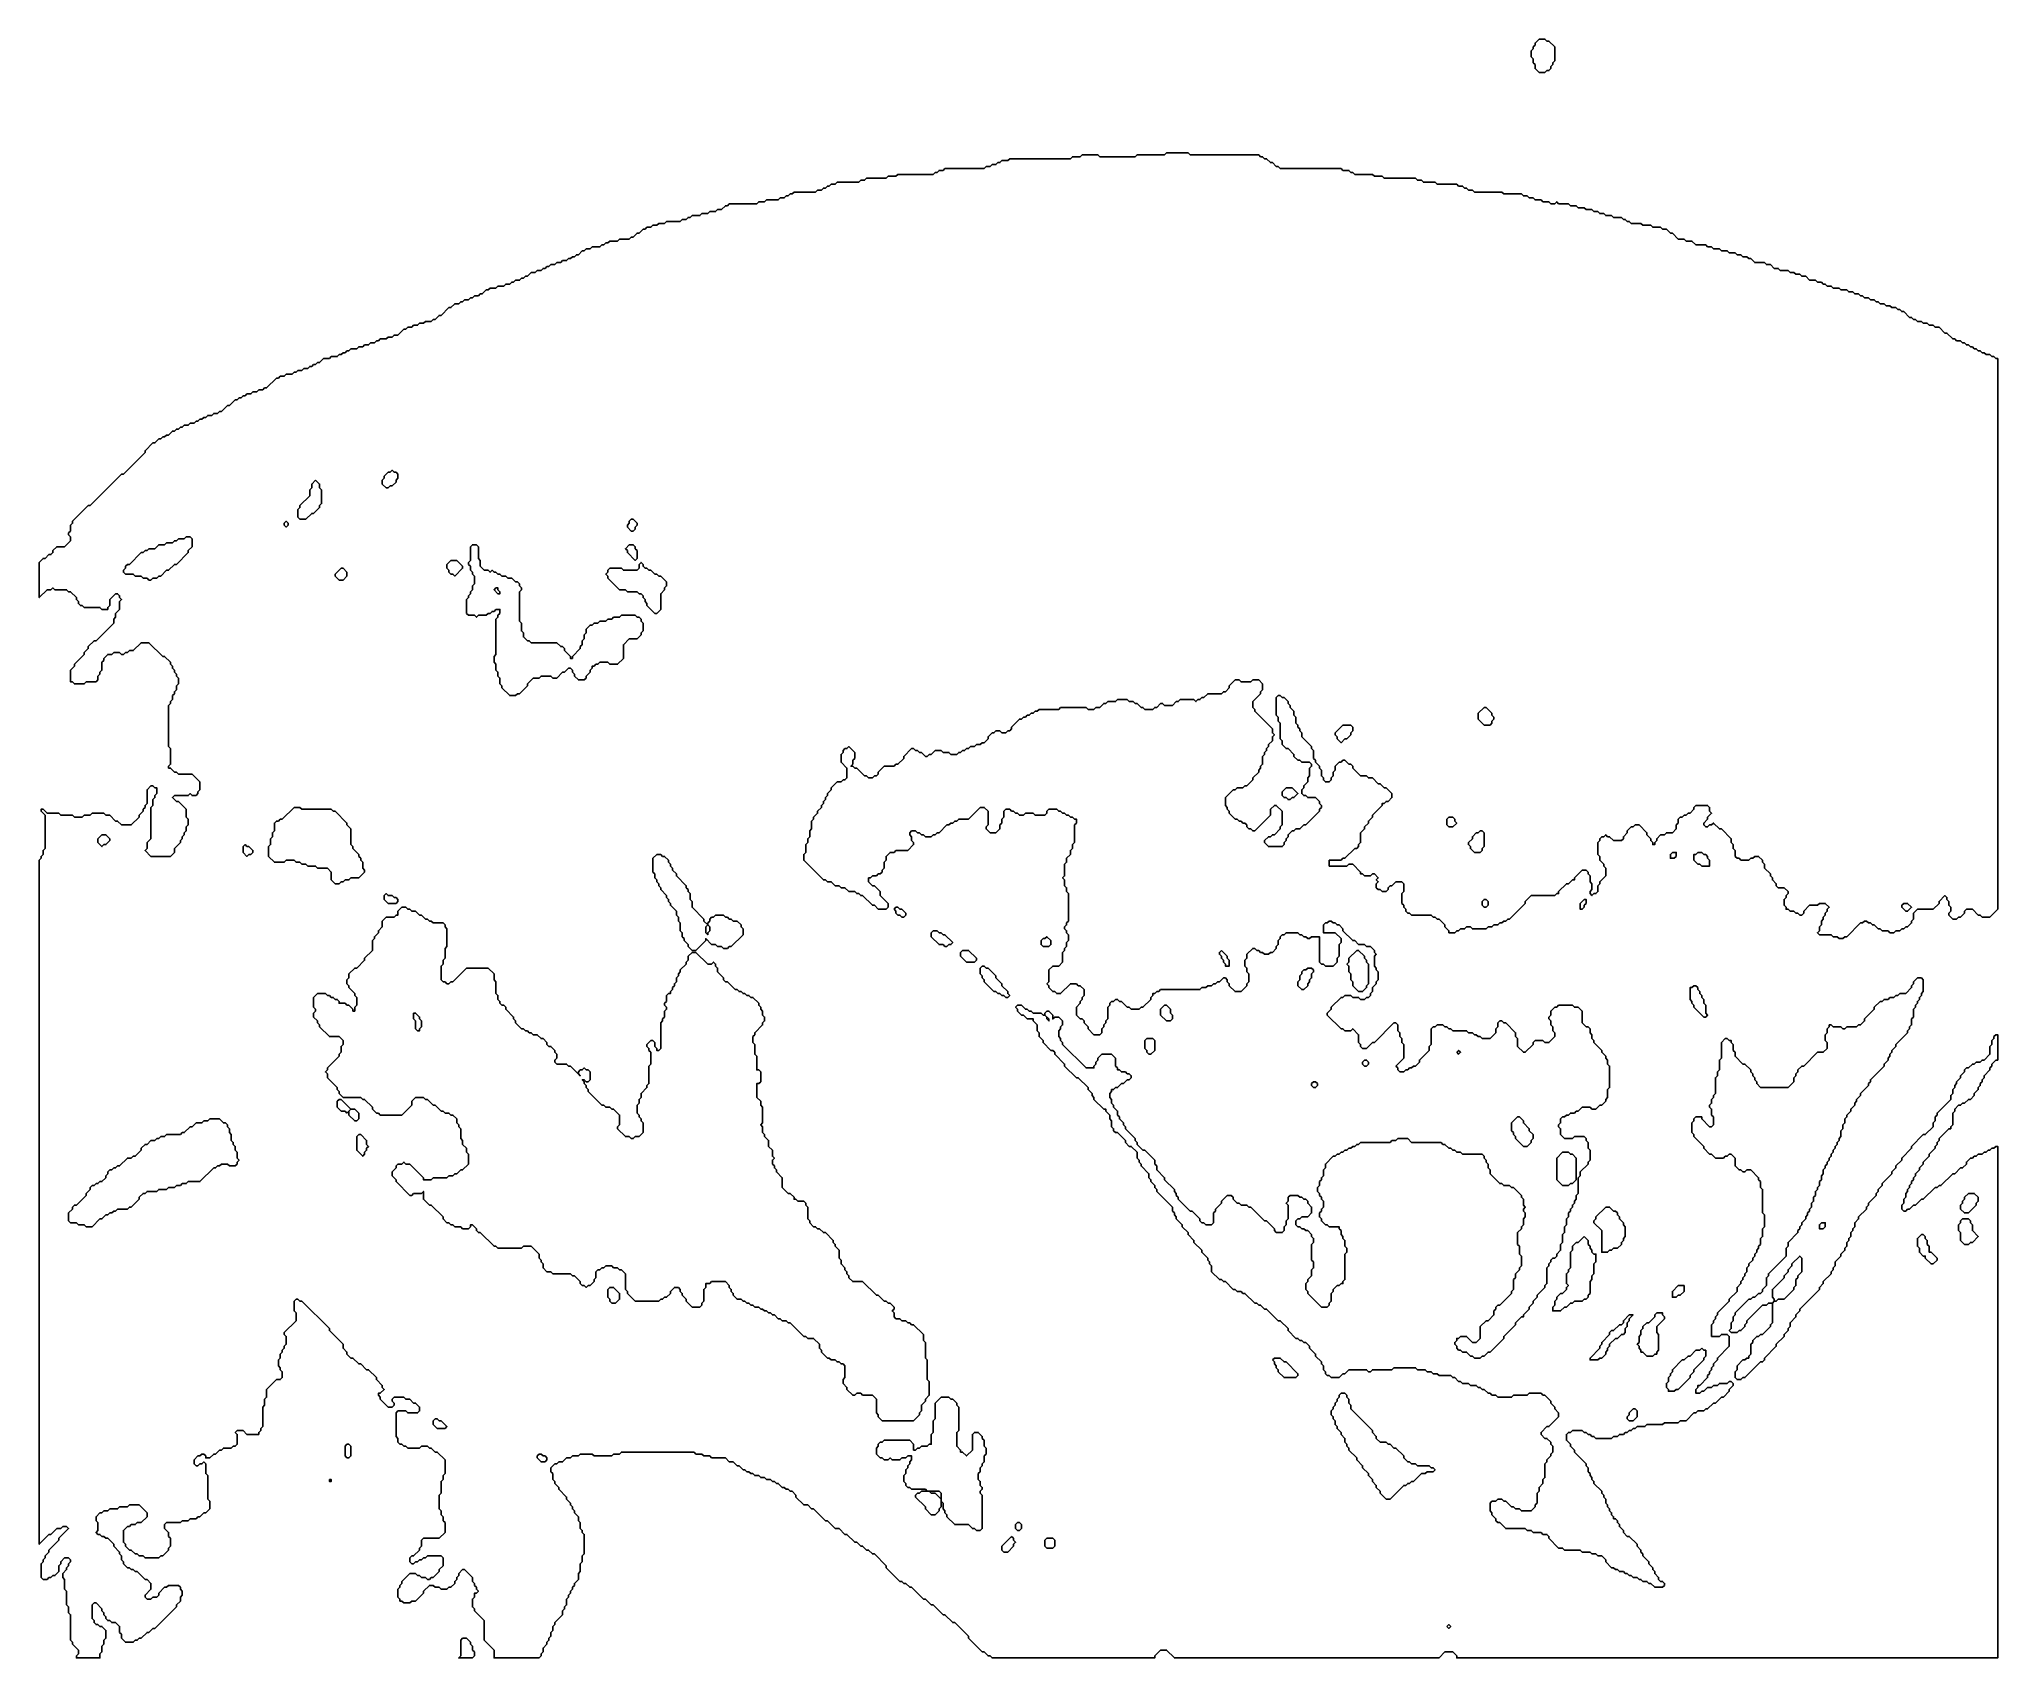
# Model space of a CAD drawing. Header units: millimetres. Extents: x 0 to 500, y 0 to 414.
import ezdxf

# ---------------------------------------------------------------- set-up
doc = ezdxf.new("R2010")
doc.units = ezdxf.units.MM

msp = doc.modelspace()

# ---------------------------------------------------------------- linework, layer by layer
for points in [[(382.5, 413.5), (381.5, 412.5), (381.5, 412), (381, 411.5), (381, 411), (380.5, 410.5), (380.5, 409), (381, 408.5), (381, 407.5), (381.5, 407), (381.5, 406), (382.5, 405), (384, 405), (384.5, 405.5), (385, 405.5), (385.5, 406), (385.5, 406.5), (386, 407), (386, 407.5), (386.5, 408), (386.5, 411.5), (385, 413), (384.5, 413), (384, 413.5)], [(287.5, 384.5), (287, 384), (280, 384), (279.5, 383.5), (270.5, 383.5), (270, 384), (266, 384), (265.5, 383.5), (263.5, 383.5), (263, 383), (247.5, 383), (247, 382.5), (245.5, 382.5), (245, 382), (244.5, 382), (244, 381.5), (243, 381.5), (242.5, 381), (241.5, 381), (241, 380.5), (231, 380.5), (230.5, 380), (229.5, 380), (229, 379.5), (228.5, 379.5), (228, 379), (219, 379), (218.5, 378.5), (216.5, 378.5), (216, 378), (211, 378), (210.5, 377.5), (209.5, 377.5), (209, 377), (203.5, 377), (203, 376.5), (202, 376.5), (201.5, 376), (201, 376), (200.5, 375.5), (200, 375.5), (199.5, 375), (198.5, 375), (198, 374.5), (192.5, 374.5), (192, 374), (191.5, 374), (191, 373.5), (190.5, 373.5), (190, 373), (189, 373), (188.5, 372.5), (185.5, 372.5), (185, 372), (183.5, 372), (183, 371.5), (176, 371.5), (175.5, 371), (175, 371), (174, 370), (173, 370), (172.5, 369.5), (171, 369.5), (170.5, 369), (169, 369), (168.5, 368.5), (166.5, 368.5), (166, 368), (165.5, 368), (165, 367.5), (164, 367.5), (163.5, 367), (160, 367), (159.5, 366.5), (158, 366.5), (157.5, 366), (156.5, 366), (156, 365.5), (155, 365.5), (154.5, 365), (154, 365), (153, 364), (152.5, 364), (151.5, 363), (151, 363), (150.5, 362.5), (148, 362.5), (147.5, 362), (145.5, 362), (145, 361.5), (144.5, 361.5), (144, 361), (143.5, 361), (143, 360.5), (141, 360.5), (140.5, 360), (139.5, 360), (139, 359.5), (138.5, 359.5), (137.5, 358.5), (137, 358.5), (136.5, 358), (136, 358), (135.5, 357.5), (135, 357.5), (134.5, 357), (133.5, 357), (133, 356.5), (132, 356.5), (131.5, 356), (130.5, 356), (130, 355.5), (129.5, 355.5), (129, 355), (128.5, 355), (128, 354.5), (127, 354.5), (126.5, 354), (125.5, 354), (124.5, 353), (124, 353), (123.5, 352.5), (123, 352.5), (122.5, 352), (121.5, 352), (121, 351.5), (120.5, 351.5), (120, 351), (119, 351), (118.5, 350.5), (117, 350.5), (116.5, 350), (115, 350), (114.5, 349.5), (114, 349.5), (113, 348.5), (112.5, 348.5), (112, 348), (111, 348), (110.5, 347.5), (110, 347.5), (109.5, 347), (108.5, 347), (108, 346.5), (107.5, 346.5), (107, 346), (106, 346), (105, 345), (104.5, 345), (102.5, 343), (102, 343), (101, 342), (100.5, 342), (100, 341.5), (98.5, 341.5), (98, 341), (97, 341), (96.5, 340.5), (95.5, 340.5), (95, 340), (94, 340), (93.5, 339.5), (93, 339.5), (91.5, 338), (90.5, 338), (90, 337.5), (89, 337.5), (88.5, 337), (87, 337), (86.5, 336.5), (86, 336.5), (85.5, 336), (84.5, 336), (84, 335.5), (83, 335.5), (82.5, 335), (81.5, 335), (81, 334.5), (79.5, 334.5), (79, 334), (78.5, 334), (78, 333.5), (77.5, 333.5), (77, 333), (76.5, 333), (76, 332.5), (74.5, 332.5), (74, 332), (72.5, 332), (71.5, 331), (71, 331), (70.5, 330.5), (70, 330.5), (69.5, 330), (69, 330), (68.5, 329.5), (67.5, 329.5), (67, 329), (66, 329), (65.5, 328.5), (65, 328.5), (64.5, 328), (63, 328), (62.5, 327.5), (61.5, 327.5), (61, 327), (60.5, 327), (58, 324.5), (57.5, 324.5), (57, 324), (56, 324), (55.5, 323.5), (54.5, 323.5), (54, 323), (53, 323), (52.5, 322.5), (52, 322.5), (51.5, 322), (51, 322), (50.5, 321.5), (50, 321.5), (48.5, 320), (48, 320), (46.5, 318.5), (46, 318.5), (45.5, 318), (44.5, 318), (44, 317.5), (43, 317.5), (42.5, 317), (42, 317), (41.5, 316.5), (41, 316.5), (40.5, 316), (40, 316), (39.5, 315.5), (38.5, 315.5), (38, 315), (37, 315), (36.5, 314.5), (36, 314.5), (35.5, 314), (35, 314), (34.5, 313.5), (34, 313.5), (33, 312.5), (32.5, 312.5), (32, 312), (31.5, 312), (31, 311.5), (30.5, 311.5), (29.5, 310.5), (29, 310.5), (27, 308.5), (27, 308), (21.5, 302.5), (21, 302.5), (13, 294.5), (12.5, 294.5), (8.5, 290.5), (8.5, 290), (8, 289.5), (8, 288), (7.5, 287.5), (7.5, 287), (8, 286.5), (8, 285.5), (6.5, 284), (4.5, 284), (3.5, 283), (3.5, 282.5), (3, 282), (2.5, 282), (1.5, 281), (1, 281), (0, 280), (0, 271), (2, 273), (3, 273), (3.5, 273.5), (4, 273), (7, 273), (7.5, 272.5), (8, 272.5), (9.5, 271), (9.5, 270.5), (10, 270), (10, 269.5), (10.5, 269), (11, 269), (11.5, 268.5), (15.5, 268.5), (16, 268), (17.5, 268), (17.5, 268.5), (18, 269), (18, 270.5), (19.5, 272), (20, 272), (20.5, 271.5), (20.5, 271), (21, 270.5), (20.5, 270), (20.5, 268), (19.5, 267), (19.5, 266), (19, 265.5), (19, 264.5), (14.5, 260), (14, 260), (12.5, 258.5), (12.5, 258), (11.5, 257), (11.5, 256.5), (9, 254), (9, 253.5), (8, 252.5), (8, 249.5), (8.5, 249.5), (9, 249), (11.5, 249), (12, 249.5), (14.5, 249.5), (15, 250), (15, 251), (15.5, 251.5), (15.5, 252), (16, 252.5), (16, 254.5), (16.5, 255), (16.5, 255.5), (17.5, 256.5), (18.5, 256.5), (19, 257), (20.5, 257), (21, 256.5), (21.5, 256.5), (22, 257), (22.5, 257), (23, 257.5), (24, 257.5), (26, 259.5), (28, 259.5), (31.5, 256), (32, 256), (33.5, 254.5), (33.5, 254), (34, 253.5), (34, 253), (34.5, 252.5), (34.5, 252), (35, 251.5), (35, 251), (35.5, 250.5), (35.5, 249), (35, 248.5), (35, 247.5), (34.5, 247), (34.5, 246.5), (34, 246), (34, 245), (33.5, 244.5), (33.5, 244), (33, 243.5), (33, 233), (33.5, 232.5), (33.5, 228.5), (33, 228), (33, 227.5), (33.5, 227.5), (34.5, 226.5), (35, 226.5), (35.5, 226), (39, 226), (41, 224), (41, 222), (40.5, 221.5), (40.5, 221), (40, 220.5), (39, 220.5), (38.5, 221), (38, 220.5), (34.5, 220.5), (34, 220), (35, 219), (35.5, 219), (37.5, 217), (37.5, 215), (38, 214.5), (38, 213), (37.5, 212.5), (37.5, 211.5), (37, 211), (37, 210.5), (36.5, 210), (36.5, 209.5), (36, 209), (36, 208.5), (34.5, 207), (34.5, 206), (33.5, 205), (28.5, 205), (27, 206.5), (27.5, 207), (27.5, 208.5), (28.5, 209.5), (28.5, 217.5), (29, 218), (29, 219.5), (29.5, 220), (29.5, 220.5), (30, 221), (30, 222.5), (29.5, 222.5), (29, 223), (28.5, 223), (27.5, 222), (27.5, 218.5), (27, 218), (27, 217.5), (26.5, 217), (26.5, 216.5), (25.5, 215.5), (25.5, 215), (23.5, 213), (21, 213), (20, 214), (19.5, 214), (18, 215.5), (17, 215.5), (16.5, 216), (13.5, 216), (13, 215.5), (11.5, 215.5), (11, 215), (9, 215), (8.5, 215.5), (5.5, 215.5), (5, 216), (2, 216), (1, 217), (0.5, 217), (0.5, 216.5), (1.5, 215.5), (1.5, 207), (1, 206.5), (1, 205.5), (0.5, 205), (0.5, 204.5), (0, 204), (0, 29.5), (2.5, 32), (3, 32), (4.5, 33.5), (5.5, 33.5), (6, 34), (7, 34), (7.5, 33.5), (5, 31), (5, 30.5), (2.5, 28), (2.5, 27.5), (1.5, 26.5), (1.5, 26), (1, 25.5), (1, 25), (0.5, 24.5), (0.5, 21), (1, 20.5), (2, 20.5), (2.5, 21), (3, 21), (3.5, 21.5), (4, 21.5), (5, 22.5), (5, 24), (5.5, 24.5), (5.5, 25), (6.5, 26), (7.5, 26), (8, 25.5), (8, 25), (7.5, 24.5), (7.5, 24), (7, 23.5), (7, 23), (6, 22), (6, 21), (6.5, 20.5), (6.5, 18), (7, 17.5), (7, 14), (7.5, 13.5), (7.5, 12), (8, 11.5), (8, 5), (8.5, 4.5), (8.5, 4), (10, 2.5), (10, 1.5), (9.5, 1), (9.5, 0.5), (15.5, 0.5), (15.5, 1.5), (16, 2), (16, 3.5), (16.5, 4), (16.5, 5), (17, 5.5), (17, 7.5), (16, 8.5), (15.5, 8.5), (15, 9), (14.5, 9), (14, 9.5), (14, 10), (13.5, 10.5), (13.5, 14), (14, 14.5), (14.5, 14.5), (16, 13), (16, 12.5), (16.5, 12), (16.5, 11.5), (17, 11), (17, 10.5), (17.5, 10), (18, 10), (18.5, 9.5), (19.5, 9.5), (20.5, 8.5), (20.5, 7), (21, 6.5), (21, 5.5), (22, 4.5), (24, 4.5), (24.5, 5), (25, 5), (25.5, 5.5), (26, 5.5), (27.5, 7), (28, 7), (29, 8), (29.5, 8), (35, 13.5), (35, 14), (36, 15), (36, 16), (36.5, 16.5), (36.5, 17.5), (36, 18), (36, 18.5), (35.5, 19), (33, 19), (32.5, 18.5), (32, 18.5), (30.5, 17), (30.5, 16.5), (30, 16), (29, 16), (28.5, 15.5), (27.5, 15.5), (27, 16), (27, 16.5), (28.5, 18), (28.5, 19.5), (27.5, 20.5), (27, 20.5), (25, 22.5), (24.5, 22.5), (24, 23), (23.5, 23), (23, 23.5), (22.5, 23.5), (21.5, 24.5), (21.5, 25), (21, 25.5), (21, 26.5), (20.5, 27), (20.5, 27.5), (19, 29), (19, 29.5), (17.5, 31), (17, 31), (16.5, 31.5), (16, 31.5), (15.5, 32), (15, 32), (14.5, 32.5), (15, 33), (15, 35), (14.5, 35.5), (14.5, 36.5), (15.5, 37.5), (16, 37.5), (16.5, 38), (17.5, 38), (18, 38.5), (20, 38.5), (20.5, 39), (22.5, 39), (23, 39.5), (25.5, 39.5), (27.5, 37.5), (27.5, 36.5), (26, 35), (25, 35), (24.5, 34.5), (23.5, 34.5), (23, 34), (22.5, 34), (21.5, 33), (21.5, 30), (22, 29.5), (22, 29), (23, 28), (23.5, 28), (24.5, 27), (25, 27), (25.5, 26.5), (26.5, 26.5), (27, 26), (30.5, 26), (31, 26.5), (31.5, 26.5), (33, 28), (33, 28.5), (33.5, 29), (33.5, 31), (33, 31.5), (33, 32.5), (32, 33.5), (32, 34.5), (32.5, 35), (36, 35), (36.5, 35.5), (38, 35.5), (38.5, 36), (40, 36), (40.5, 36.5), (41, 36.5), (42, 37.5), (42.5, 37.5), (43.5, 38.5), (43.5, 40.5), (43, 41), (43, 47), (42.5, 47.5), (42.5, 50), (42, 50.5), (41.5, 50), (41, 50), (40.5, 49.5), (40, 49.5), (39.5, 50), (39.5, 51), (40.5, 52), (41, 52), (41.5, 52.5), (42, 52.5), (42.5, 52), (42.5, 51.5), (43.5, 51.5), (44.5, 52.5), (45, 52.5), (46, 53.5), (46.5, 53.5), (47, 54), (49, 54), (49.5, 54.5), (50, 54.5), (50.5, 55), (50.5, 57.5), (50, 58), (50.5, 58.5), (52, 58.5), (53, 57.5), (56, 57.5), (56, 58), (56.5, 58.5), (56.5, 59), (57, 59.5), (57, 64.5), (57.5, 65), (57.5, 66.5), (58, 67), (58, 69), (60.5, 71.5), (61.5, 71.5), (62, 72), (62, 73.5), (61.5, 74), (61.5, 74.5), (61, 75), (61, 76.5), (61.5, 77), (61.5, 78), (62, 78.5), (62, 79), (62.5, 79.5), (62.5, 80), (63, 80.5), (63, 82.5), (62.5, 83), (62.5, 83.5), (65.5, 86.5), (65.5, 88.5), (65, 89), (65, 91.5), (65.5, 92), (66, 92), (66.5, 91.5), (67, 91.5), (74, 84.5), (74, 84), (77.5, 80.5), (77.5, 79.5), (78.5, 78.5), (78.5, 78), (79.5, 77), (80, 77), (81.5, 75.5), (82, 75.5), (83.5, 74), (84, 74), (86, 72), (86, 71.5), (87.5, 70), (87.5, 69.5), (88, 69), (87, 68), (86.5, 68), (86.5, 67.5), (87, 67), (87, 66.5), (89, 64.5), (90, 64.5), (90.5, 65), (90.5, 65.5), (90, 66), (90, 66.5), (90.5, 67), (93, 67), (93.5, 66.5), (94.5, 66.5), (95.5, 65.5), (96, 65.5), (97, 64.5), (97, 63.5), (96.5, 63), (94, 63), (93.5, 63.5), (91.5, 63.5), (91, 63), (91, 57), (91.5, 56.5), (91.5, 55.5), (92, 55), (92.5, 55), (93, 54.5), (93.5, 54.5), (94, 54), (97, 54), (97.5, 54.5), (99, 54.5), (99.5, 54), (100, 54), (101, 53), (101.5, 53), (103.5, 51), (103.5, 47.5), (103, 47), (103, 46), (102.5, 45.5), (102.5, 42.5), (102, 42), (102, 38.5), (102.5, 38), (102.5, 37), (103, 36.5), (103, 35.5), (103.5, 35), (103.5, 32.5), (102, 31), (98, 31), (97.5, 30.5), (97.5, 29), (97, 28.5), (97, 28), (95.5, 26.5), (95, 26.5), (94.5, 26), (94.5, 25), (95, 24.5), (95.5, 24.5), (96, 25), (96.5, 25), (97, 25.5), (97.5, 25.5), (98, 26), (98.5, 26), (99, 26.5), (102.5, 26.5), (103, 26), (103, 24), (102, 23), (102, 22.5), (100.5, 21), (100, 21), (99.5, 20.5), (99, 20.5), (98.5, 21), (97.5, 21), (97, 21.5), (96.5, 21.5), (96, 22), (94.5, 22), (92.5, 20), (92.5, 19.5), (92, 19), (92, 18.5), (91.5, 18), (91.5, 16), (92, 15.5), (92, 15), (92.5, 15), (93, 14.5), (94.5, 14.5), (95, 15), (96, 15), (98, 17), (98, 17.5), (99.5, 19), (100.5, 19), (101, 18.5), (102, 18.5), (102.5, 18), (104, 18), (104.5, 18.5), (105, 18.5), (106, 19.5), (106, 20), (106.5, 20.5), (106.5, 21), (107, 21.5), (107, 22), (108, 23), (108.5, 23), (110.5, 21), (110.5, 20), (111, 19.5), (111, 19), (111.5, 18.5), (111.5, 18), (112, 17.5), (111.5, 17), (111, 17), (111, 16), (110.5, 15.5), (110.5, 13.5), (111, 13), (111, 12.5), (113.5, 10), (113.5, 5), (116, 2.5), (116, 0.5), (127.5, 0.5), (128, 1), (128, 1.5), (128.5, 2), (128.5, 3), (129.5, 4), (129.5, 4.5), (130, 5), (130, 5.5), (130.5, 6), (130.5, 7), (131, 7.5), (131, 8.5), (131.5, 9), (131.5, 9.5), (133.5, 11.5), (133.5, 12.5), (134, 13), (134, 13.5), (134.5, 14), (134.5, 15.5), (135, 16), (135, 16.5), (135.5, 17), (135.5, 17.5), (136, 18), (136, 18.5), (136.5, 19), (136.5, 19.5), (137.5, 20.5), (137.5, 22), (138, 22.5), (138, 24.5), (138.5, 25), (138.5, 26.5), (139, 27), (139, 32), (138.5, 32.5), (138.5, 33), (138, 33.5), (138, 35), (137.5, 35.5), (137.5, 36.5), (136.5, 37.5), (136.5, 38), (136, 38.5), (136, 39), (135.5, 39.5), (135.5, 40), (134.5, 41), (134.5, 41.5), (132.5, 43.5), (132.5, 44), (131.5, 45), (131.5, 45.5), (131, 46), (131, 47.5), (130.5, 48), (130.5, 49), (131.5, 50), (132, 50), (132.5, 50.5), (133.5, 50.5), (134.5, 51.5), (135.5, 51.5), (136, 52), (137.5, 52), (138, 52.5), (141, 52.5), (141.5, 52), (146, 52), (146.5, 52.5), (148, 52.5), (148.5, 53), (167, 53), (167.5, 52.5), (169, 52.5), (169.5, 52), (171, 52), (171.5, 51.5), (175, 51.5), (176, 50.5), (177, 50.5), (178, 49.5), (178.5, 49.5), (179.5, 48.5), (180, 48.5), (180.5, 48), (181, 48), (181.5, 47.5), (182, 47.5), (182.5, 47), (183.5, 47), (184, 46.5), (185, 46.5), (185.5, 46), (186.5, 46), (187, 45.5), (187.5, 45.5), (188, 45), (188.5, 45), (189.5, 44), (190, 44), (190.5, 43.5), (191, 43.5), (191.5, 43), (192, 43), (193, 42), (193, 41.5), (195, 39.5), (196, 39.5), (197, 38.5), (197.5, 38.5), (200.5, 35.5), (201, 35.5), (203, 33.5), (204, 33.5), (205.5, 32), (206, 32), (208, 30), (208.5, 30), (209.5, 29), (210, 29), (211, 28), (211.5, 28), (212.5, 27), (213, 27), (216, 24), (216, 23.5), (219.5, 20), (220, 20), (220.5, 19.5), (221, 19.5), (222, 18.5), (222.5, 18.5), (225.5, 15.5), (226, 15.5), (227.5, 14), (228, 14), (230.5, 11.5), (231, 11.5), (233, 9.5), (233.5, 9.5), (237, 6), (237, 5.5), (240.5, 2), (241, 2), (242, 1), (242.5, 1), (243, 0.5), (284.5, 0.5), (284.5, 1), (286, 2.5), (287.5, 2.5), (289.5, 0.5), (357, 0.5), (358.5, 2), (360.5, 2), (361.5, 1), (361.5, 0.5), (499.5, 0.5), (499.5, 131), (499, 131), (498.5, 130.5), (498, 130.5), (497.5, 130), (497, 130), (496.5, 129.5), (496, 129.5), (495.5, 129), (494.5, 129), (494, 128.5), (493.5, 128.5), (493, 128), (492.5, 128), (491.5, 127), (491.5, 126.5), (490.5, 125.5), (490, 125.5), (488.5, 124), (488, 124), (485, 121), (484.5, 121), (484, 120.5), (483.5, 120.5), (480.5, 117.5), (480, 117.5), (478.5, 116), (478, 116), (477, 115), (476.5, 115), (476, 114.5), (475.5, 114.5), (475, 115), (475, 116), (475.5, 116.5), (475.5, 117.5), (476, 118), (476, 119), (476.5, 119.5), (476.5, 120), (477, 120.5), (477, 121), (477.5, 121.5), (477.5, 122), (478, 122.5), (478, 123), (478.5, 123.5), (478.5, 124), (479.5, 125), (479.5, 125.5), (480.5, 126.5), (480.5, 127), (482, 128.5), (482, 129), (483.5, 130.5), (483.5, 131), (484, 131.5), (484, 132), (484.5, 132.5), (484.5, 133), (487, 135.5), (487.5, 135.5), (487.5, 136), (488, 136.5), (488, 139.5), (488.5, 140), (488.5, 140.5), (489.5, 141.5), (490, 141.5), (490.5, 142), (491, 142), (492, 143), (492.5, 143), (493.5, 144), (493.5, 144.5), (494.5, 145.5), (494.5, 146), (495, 146.5), (495, 147), (495.5, 147.5), (495.5, 148), (496, 148.5), (496, 149), (497.5, 150.5), (497.5, 151), (498, 151.5), (498, 152), (499, 153), (499.5, 153), (499.5, 159.5), (499, 159.5), (498.5, 159), (498.5, 158.5), (498, 158), (498, 157), (497.5, 156.5), (497.5, 154.5), (496, 153), (495.5, 153), (495, 152.5), (494, 152.5), (493.5, 152), (493, 152), (492, 151), (491.5, 151), (491, 150.5), (491, 150), (490, 149), (490, 148.5), (489, 147.5), (489, 147), (488.5, 146.5), (488.5, 146), (488, 145.5), (488, 144.5), (487.5, 144), (487.5, 143), (484, 139.5), (484, 139), (483.5, 138.5), (483.5, 137.5), (483, 137), (483, 136), (481, 134), (480.5, 134), (477.5, 131), (477.5, 130.5), (475, 128), (475, 127.5), (473.5, 126), (473.5, 125.5), (472.5, 124.5), (472.5, 124), (470, 121.5), (470, 121), (469, 120), (469, 119.5), (468.5, 119), (468.5, 118.5), (466.5, 116.5), (466.5, 116), (466, 115.5), (466, 115), (464, 113), (464, 112.5), (463, 111.5), (463, 110.5), (462.5, 110), (462.5, 109.5), (462, 109), (462, 108), (461.5, 107.5), (461.5, 107), (461, 106.5), (461, 105.5), (460.5, 105), (460.5, 104.5), (459.5, 103.5), (459.5, 103), (458, 101.5), (458, 100.5), (457.5, 100), (457.5, 99.5), (457, 99), (457, 98.5), (455, 96.5), (455, 96), (454, 95), (454, 94.5), (449, 89.5), (449, 89), (448, 88), (448, 87.5), (446.5, 86), (446.5, 85), (446, 84.5), (446, 84), (445, 83), (445, 82.5), (443, 80.5), (443, 80), (440, 77), (440, 76.5), (439.5, 76), (439, 76), (435, 72), (434.5, 72), (434, 71.5), (433, 71.5), (432.5, 72), (432.5, 73.5), (433, 74), (433, 75), (434.5, 76.5), (435, 76.5), (435.5, 77), (436, 77), (436, 77.5), (436.5, 78), (436.5, 80.5), (437, 81), (437, 81.5), (438, 82.5), (438.5, 82.5), (439, 83), (439.5, 83), (441.5, 85), (441.5, 85.5), (442, 86), (442, 91), (442.5, 91.5), (443, 91.5), (443.5, 92), (445, 92), (447.5, 94.5), (447.5, 95), (448, 95.5), (448, 97), (448.5, 97.5), (448.5, 98), (449.5, 99), (449.5, 102.5), (449, 103), (447, 101), (447, 100.5), (446, 99.5), (446, 99), (445, 98), (445, 97.5), (442, 94.5), (442, 92.5), (442.5, 92), (442.5, 91.5), (442, 91), (441, 91), (440.5, 90.5), (439.5, 90.5), (435.5, 86.5), (435.5, 86), (435, 85.5), (435, 85), (434, 84), (433.5, 84), (433, 83.5), (431.5, 83.5), (431, 84), (431.5, 84.5), (431.5, 86), (432, 86.5), (432, 87.5), (432.5, 88), (432.5, 88.5), (436, 92), (436.5, 92), (437, 92.5), (437.5, 92.5), (438.5, 93.5), (439, 93.5), (439.5, 94), (439.5, 94.5), (440.5, 95.5), (440.5, 97.5), (441, 98), (441, 98.5), (445.5, 103), (445.5, 105), (446, 105.5), (446, 106.5), (448.5, 109), (448.5, 109.5), (449, 110), (449, 110.5), (449.5, 111), (449.5, 111.5), (450.5, 112.5), (450.5, 113), (451, 113.5), (451, 114), (451.5, 114.5), (451.5, 115), (452, 115.5), (452, 116.5), (452.5, 117), (452.5, 118), (453, 118.5), (453, 119.5), (453.5, 120), (453.5, 120.5), (454, 121), (454, 122), (454.5, 122.5), (454.5, 123.5), (455, 124), (455, 125), (455.5, 125.5), (455.5, 126), (456, 126.5), (456, 127), (456.5, 127.5), (456.5, 128), (457, 128.5), (457, 129), (457.5, 129.5), (457.5, 130), (458, 130.5), (458, 131), (458.5, 131.5), (458.5, 132), (459, 132.5), (459, 133), (459.5, 133.5), (459.5, 135), (460, 135.5), (460, 136.5), (460.5, 137), (460.5, 138), (461, 138.5), (461, 139), (462, 140), (462, 140.5), (463, 141.5), (463, 142), (463.5, 142.5), (463.5, 143), (464.5, 144), (464.5, 144.5), (466.5, 146.5), (466.5, 147), (467, 147.5), (467, 148), (470.5, 151.5), (470.5, 152), (471.5, 153), (471.5, 153.5), (472, 154), (472, 154.5), (472.5, 155), (472.5, 155.5), (473.5, 156.5), (473.5, 157), (476.5, 160), (476.5, 160.5), (477, 161), (477, 161.5), (477.5, 162), (477.5, 163.5), (478, 164), (478, 166), (478.5, 166.5), (478.5, 167), (479, 167.5), (479, 168), (479.5, 168.5), (479.5, 169), (480, 169.5), (480, 170), (480.5, 170.5), (480.5, 173.5), (480, 174), (479, 174), (478, 173), (478, 172.5), (477.5, 172), (477.5, 171.5), (476, 170), (474.5, 170), (474, 169.5), (473.5, 169.5), (473, 169), (472, 169), (471.5, 168.5), (470.5, 168.5), (470, 168), (469.5, 168), (468, 166.5), (468, 166), (465.5, 163.5), (465.5, 163), (464.5, 162), (464, 162), (463.5, 161.5), (461, 161.5), (460.5, 161), (460, 161), (459.5, 161.5), (457.5, 161.5), (457, 162), (456.5, 162), (456.5, 161.5), (456, 161), (456, 160), (455.5, 159.5), (455.5, 158), (456, 157.5), (456, 156), (455, 155), (453.5, 155), (450, 151.5), (449.5, 151.5), (448.5, 150.5), (448.5, 150), (448, 149.5), (448, 149), (447.5, 148.5), (447.5, 147.5), (446, 146), (439, 146), (438, 147), (438, 147.5), (437.5, 148), (437.5, 148.5), (437, 149), (437, 149.5), (436.5, 150), (436.5, 150.5), (435, 152), (434.5, 152), (432.5, 154), (432.5, 155), (432, 155.5), (432, 157), (431.5, 157.5), (431.5, 158), (431, 158), (430.5, 158.5), (430, 158.5), (429, 157.5), (429, 153.5), (428.5, 153), (428.5, 150.5), (428, 150), (428, 149), (427.5, 148.5), (427.5, 144.5), (427, 144), (427, 143.5), (426.5, 143), (426.5, 142), (426, 141.5), (426, 141), (426.5, 140.5), (426.5, 139), (427, 138.5), (427, 136.5), (426.5, 136), (426, 136), (424, 138), (424, 138.5), (422.5, 138.5), (422, 138), (422, 137.5), (421.5, 137), (421.5, 134.5), (422, 134), (422, 133.5), (424.5, 131), (424.5, 130.5), (426, 129), (426.5, 129), (427.5, 128), (429.5, 128), (430, 128.5), (430.5, 128.5), (431, 129), (431.5, 129), (432.5, 128), (432.5, 126), (433.5, 125), (434, 125), (434.5, 124.5), (435, 124.5), (435.5, 125), (436.5, 125), (438.5, 123), (438.5, 122.5), (439, 122), (439, 120.5), (439.5, 120), (439.5, 114), (440, 113.5), (440, 110.5), (439.5, 110), (439.5, 108), (439, 107.5), (439, 106), (438.5, 105.5), (438.5, 105), (438, 104.5), (438, 104), (437.5, 103.5), (437.5, 103), (437, 102.5), (437, 102), (436, 101), (436, 100.5), (435.5, 100), (435.5, 99), (435, 98.5), (435, 98), (434.5, 97.5), (434.5, 97), (434, 96.5), (434, 96), (433, 95), (433, 94), (431, 92), (431, 91.5), (428, 88.5), (428, 88), (427.5, 87.5), (427.5, 87), (427, 86.5), (427, 86), (426.5, 85.5), (426.5, 82.5), (428.5, 82.5), (429, 83), (430.5, 83), (431, 82.5), (431, 80), (428, 77), (428, 76.5), (427, 75.5), (427, 75), (426.5, 74.5), (426.5, 74), (426, 73.5), (426, 73), (425.5, 72.5), (425.5, 72), (423.5, 70), (423, 70), (423, 69.5), (422.5, 69), (422.5, 68), (423.5, 68), (424, 68.5), (424.5, 68.5), (425.5, 69.5), (426.5, 69.5), (427, 70), (428, 70), (428.5, 70.5), (430.5, 70.5), (431, 71), (431.5, 71), (432, 70.5), (432, 70), (431, 69), (431, 68.5), (429.5, 67), (429, 67), (427.5, 65.5), (427, 65.5), (425.5, 64), (425, 64), (424.5, 63.5), (423, 63.5), (422.5, 63), (422, 63), (420, 61), (418.5, 61), (418, 60.5), (414.5, 60.5), (414, 60), (410, 60), (409.5, 59.5), (407.5, 59.5), (407, 59), (406.5, 59), (406, 58.5), (405.5, 58.5), (405, 58), (404.5, 58), (404, 57.5), (403, 57.5), (402.5, 57), (401.5, 57), (401, 56.5), (397, 56.5), (396.5, 57), (396, 57), (395.5, 57.5), (395, 57.5), (394.5, 58), (394, 58), (393.5, 58.5), (391, 58.5), (390.5, 58), (390, 58), (389.5, 57.5), (389.5, 56), (390.5, 55), (390.5, 54.5), (391.5, 53.5), (391.5, 53), (394.5, 50), (394.5, 49.5), (395, 49), (395, 48), (395.5, 47.5), (395.5, 47), (396, 46.5), (396, 46), (396.5, 45.5), (396.5, 45), (398.5, 43), (398.5, 42.5), (399, 42), (399, 41.5), (399.5, 41), (399.5, 40), (400, 39.5), (400, 39), (400.5, 38.5), (400.5, 38), (401, 37.5), (401, 37), (401.5, 36.5), (401.5, 36), (402, 36), (402.5, 35.5), (402.5, 35), (403, 34.5), (403, 34), (404, 33), (404, 32.5), (405, 31.5), (405.5, 31.5), (407.5, 29.5), (407.5, 29), (408.5, 28), (408.5, 27.5), (409, 27), (409, 26.5), (410.5, 25), (410.5, 24.5), (411.5, 23.5), (411.5, 23), (412, 22.5), (412, 22), (413, 21), (413, 20.5), (413.5, 20), (414, 20), (414.5, 19.5), (414.5, 19), (414, 18.5), (412, 18.5), (411, 19.5), (410.5, 19.5), (410, 20), (409, 20), (408.5, 20.5), (408, 20.5), (407.5, 21), (406.5, 21), (406, 21.5), (405.5, 21.5), (405, 22), (404.5, 22), (404, 22.5), (403, 22.5), (402.5, 23), (402, 23), (401.5, 23.5), (401, 23.5), (399.5, 25), (399.5, 25.5), (398.5, 26.5), (397.5, 26.5), (397, 27), (396, 27), (395.5, 27.5), (393.5, 27.5), (393, 28), (389, 28), (388.5, 28.5), (387.5, 28.5), (385, 31), (385, 31.5), (384.5, 32), (383.5, 32), (383, 32.5), (381, 32.5), (380.5, 33), (379.5, 33), (379, 33.5), (374, 33.5), (372.5, 35), (372, 35), (371.5, 35.5), (371.5, 36), (370.5, 37), (370.5, 37.5), (370, 38), (370, 40), (370.5, 40.5), (371.5, 40.5), (372, 41), (373, 41), (373.5, 40.5), (374, 40.5), (375.5, 39), (376, 39), (376.5, 38.5), (377.5, 38.5), (378, 38), (380.5, 38), (381.5, 39), (381.5, 39.5), (382, 40), (382, 42.5), (382.5, 43), (382.5, 44), (383.5, 45), (383.5, 46), (384, 46.5), (384, 50), (384.5, 50.5), (384.5, 51), (385.5, 52), (385.5, 52.5), (386, 53), (386, 54.5), (385.5, 55), (385.5, 55.5), (384.5, 56.5), (384, 56.5), (383, 57.5), (383, 58), (384.5, 59.5), (385, 59.5), (387.5, 62), (387.5, 63), (386.5, 64), (386.5, 64.5), (385.5, 65.5), (385.5, 66), (384, 67.5), (383.5, 67.5), (383, 68), (380, 68), (379.5, 67.5), (376, 67.5), (375.5, 67), (372, 67), (371.5, 67.5), (370.5, 67.5), (370, 68), (369.5, 68), (368.5, 69), (368, 69), (367.5, 69.5), (367, 69.5), (366.5, 70), (365, 70), (364.5, 70.5), (363, 70.5), (362.5, 71), (362, 71), (361, 72), (360.5, 72), (360, 72.5), (357, 72.5), (356.5, 73), (355.5, 73), (355, 73.5), (354, 73.5), (353.5, 74), (351.5, 74), (351, 74.5), (345.5, 74.5), (345, 74), (340, 74), (339.5, 73.5), (339, 73.5), (338.5, 74), (334, 74), (333, 73), (332.5, 73), (331.5, 72), (329.5, 72), (329, 72.5), (328.5, 72.5), (328, 73), (328, 73.5), (327.5, 74), (327.5, 75), (327, 75.5), (327, 76), (325.5, 77.5), (325.5, 78), (324, 79.5), (324, 80), (323, 81), (322.5, 81), (322, 81.5), (321.5, 81.5), (321, 82), (320.5, 82), (318.5, 84), (318.5, 84.5), (316.5, 86.5), (316, 86.5), (313, 89.5), (312.5, 89.5), (311.5, 90.5), (311, 90.5), (310.5, 91), (310, 91), (307.5, 93.5), (307, 93.5), (306.5, 94), (305.5, 94), (305, 94.5), (304.5, 94.5), (302.5, 96.5), (302, 96.5), (301.5, 97), (301, 97), (299, 99), (299, 100.5), (298.5, 101), (298.5, 101.5), (298, 102), (298, 102.5), (296.5, 104), (296.5, 104.5), (294.5, 106.5), (294.5, 107), (293, 108.5), (293, 109), (291.5, 110.5), (291.5, 111), (290, 112.5), (290, 113), (289.5, 113.5), (289.5, 114), (289, 114.5), (289, 115.5), (285, 119.5), (285, 120), (284.5, 120.5), (284.5, 121), (283.5, 122), (283.5, 122.5), (283, 123), (283, 124), (281, 126), (281, 126.5), (280.5, 127), (280.5, 127.5), (280, 128), (280, 129.5), (278.5, 131), (278, 131), (277, 132), (277, 132.5), (275, 134.5), (274.5, 134.5), (274, 135), (274, 135.5), (273.5, 136), (273.5, 137.5), (273, 138), (273, 139), (272, 140), (272, 140.5), (271.5, 140.5), (269, 143), (269, 143.5), (268.5, 144), (268.5, 144.5), (267.5, 145.5), (267.5, 146), (265, 148.5), (264.5, 148.5), (261.5, 151.5), (261.5, 152), (259, 154.5), (259, 155), (258.5, 155.5), (258, 155.5), (256, 157.5), (256, 158), (255, 159), (255, 160), (254.5, 160.5), (254.5, 162), (253.5, 163), (253.5, 163.5), (252, 163.5), (251, 164.5), (250.5, 164.5), (249.5, 165.5), (249.5, 166), (249, 166.5), (249.5, 167), (250.5, 167), (251.5, 166), (252, 166), (252.5, 165.5), (253, 165.5), (253.5, 165), (255.5, 165), (256, 164.5), (256.5, 164.5), (257, 164), (257, 163.5), (257.5, 163), (257.5, 163.5), (256.5, 164.5), (256.5, 165), (257, 165.5), (257.5, 165.5), (258.5, 164.5), (258.5, 163.5), (259, 164), (260, 164), (261, 163), (261, 162), (260.5, 161.5), (260.5, 161), (260, 160.5), (260, 159), (260.5, 158.5), (260.5, 158), (261, 157.5), (261, 157), (267, 151), (269, 151), (269, 151.5), (269.5, 152), (269.5, 152.5), (270, 153), (270, 153.5), (271, 154.5), (273.5, 154.5), (274.5, 153.5), (274.5, 151.5), (275, 151), (275, 150.5), (275.5, 150.5), (276, 150), (277, 150), (277.5, 149.5), (278, 149.5), (278.5, 149), (278.5, 148.5), (278, 148), (277.5, 148), (276.5, 147), (276, 147), (275, 146), (274.5, 146), (274, 145.5), (273.5, 145.5), (273.5, 145), (273, 144.5), (273, 143.5), (273.5, 143), (273.5, 142), (274, 141.5), (274, 141), (275, 140), (275, 139), (275.5, 138.5), (275.5, 138), (276.5, 137), (276.5, 136.5), (277, 136), (277, 135.5), (279.5, 133), (279.5, 132.5), (280, 132), (280, 131.5), (281.5, 130), (282, 130), (284.5, 127.5), (284.5, 126.5), (285, 126), (285, 125), (287, 123), (287, 122.5), (289.5, 120), (289.5, 119.5), (290, 119), (290, 118.5), (290.5, 118), (290.5, 117.5), (293.5, 114.5), (294, 114.5), (296, 112.5), (296, 112), (296.5, 111.5), (297, 111.5), (297.5, 111), (299, 111), (299.5, 111.5), (299.5, 114), (300, 114.5), (300, 115), (301.5, 116.5), (301.5, 117), (303, 118.5), (304, 118.5), (304.5, 118), (304.5, 117.5), (305.5, 116.5), (306, 116.5), (306.5, 116), (308, 116), (308.5, 115.5), (309, 115.5), (312.5, 112), (313, 112), (315, 110), (315, 109.5), (315.5, 109), (317, 109), (317.5, 109.5), (317.5, 110.5), (318, 111), (318, 112), (318.5, 112.5), (318.5, 116), (318, 116.5), (318.5, 117), (318.5, 118), (319, 118.5), (321, 118.5), (321.5, 118), (322, 118), (322.5, 117.5), (323, 117.5), (323.5, 117), (323.5, 116.5), (324.5, 115.5), (324.5, 114), (323.5, 113), (322, 113), (321.5, 112.5), (321, 112.5), (320.5, 112), (320.5, 111), (321, 110.5), (321.5, 110.5), (322, 110), (322.5, 110), (323, 109.5), (323.5, 109.5), (324.5, 108.5), (324.5, 108), (325, 107.5), (325, 106.5), (324.5, 106), (324.5, 102), (325, 101.5), (325, 100), (324.5, 99.5), (324.5, 98), (323.5, 97), (323.5, 96.5), (323, 96), (323, 94.5), (323.5, 94), (323.5, 93.5), (327, 90), (328.5, 90), (329, 90.5), (329, 91), (329.5, 91.5), (329.5, 93.5), (330, 94), (330, 94.5), (331, 95.5), (331.5, 95.5), (332, 96), (332.5, 96), (332.5, 96.5), (333, 97), (333, 103.5), (333.5, 104), (333.5, 105), (333, 105.5), (333, 107), (332.5, 107.5), (332.5, 108), (332, 108.5), (332, 109.5), (331.5, 110), (331.5, 110.5), (329, 110.5), (328.5, 111), (328, 111), (327, 112), (327, 112.5), (326.5, 113), (326.5, 114), (327, 114.5), (327, 115), (327.5, 115.5), (327.5, 117), (327, 117.5), (327, 118), (326.5, 118.5), (326.5, 119), (326, 119.5), (326, 120.5), (326.5, 121), (326.5, 122), (327, 122.5), (327, 123), (327.5, 123.5), (327.5, 125), (328, 125.5), (328, 126.5), (330, 128.5), (330.5, 128.5), (331, 129), (331.5, 129), (332, 129.5), (332.5, 129.5), (333, 130), (333.5, 130), (334, 130.5), (334.5, 130.5), (335, 131), (335.5, 131), (336, 131.5), (336.5, 131.5), (337, 132), (344.5, 132), (345, 132.5), (346, 132.5), (346.5, 133), (349, 133), (350, 132), (357.5, 132), (358, 131.5), (358.5, 131.5), (359.5, 130.5), (360, 130.5), (360.5, 130), (361, 130), (361.5, 129.5), (362.5, 129.5), (363, 129), (368, 129), (368.5, 128.5), (368.5, 128), (369, 127.5), (369, 127), (369.5, 126.5), (369.5, 125.5), (370, 125), (370, 124), (372.5, 121.5), (373, 121.5), (373.5, 121), (375, 121), (375.5, 120.5), (376, 120.5), (378, 118.5), (378, 118), (378.5, 117.5), (378.5, 116), (379, 115.5), (378.5, 115), (378.5, 114.5), (379, 114), (379, 113), (378.5, 112.5), (378.5, 111), (378, 110.5), (378, 110), (377, 109), (377, 106), (377.5, 105.5), (377.5, 103.5), (378, 103), (378, 100.5), (377.5, 100), (377.5, 99.5), (376.5, 98.5), (376.5, 97.5), (376, 97), (376, 94.5), (375.5, 94), (375.5, 93.5), (372.5, 90.5), (372, 90.5), (371.5, 90), (371.5, 89.5), (371, 89), (371, 88), (369.5, 86.5), (369, 86.5), (367.5, 85), (367.5, 82), (366.5, 81), (365.5, 81), (364, 82.5), (362.5, 82.5), (362, 82), (361.5, 82), (361.5, 81.5), (361, 81), (361, 80.5), (361.5, 80), (361.5, 79.5), (362, 79), (362.5, 79), (363, 78.5), (364, 78.5), (365, 77.5), (365.5, 77.5), (366, 77), (367.5, 77), (368, 77.5), (368.5, 77.5), (369.5, 78.5), (370, 78.5), (373.5, 82), (373.5, 82.5), (376.5, 85.5), (376.5, 86), (378, 87.5), (378.5, 87.5), (378.5, 88), (380, 89.5), (380, 90), (381, 91), (381, 91.5), (382, 92.5), (382, 93), (384, 95), (384, 95.5), (384.5, 96), (384.5, 100), (385, 100.5), (385, 101), (385.5, 101.5), (385.5, 102), (386, 102.5), (386.5, 102.5), (387, 103), (387, 103.5), (388, 104.5), (388, 106), (388.5, 106.5), (388.5, 108.5), (389, 109), (389, 110.5), (389.5, 111), (389.5, 112.5), (390, 113), (390, 114), (390.5, 114.5), (390.5, 115), (391, 115.5), (391, 116), (391.5, 116.5), (391.5, 117), (392, 117.5), (392, 118.5), (392.5, 119), (392.5, 123), (393, 123.5), (393, 124.5), (395, 126.5), (395, 127), (395.5, 127.5), (395.5, 130), (395, 130.5), (395, 132), (394.5, 132.5), (394.5, 133), (394, 133.5), (391.5, 133.5), (391, 133), (389, 133), (388, 134), (388, 135.5), (387.5, 136), (387.5, 136.5), (388, 137), (388, 138), (388.5, 138.5), (389, 138.5), (389.5, 139), (390, 139), (390.5, 139.5), (391.5, 139.5), (392, 140), (392.5, 140), (393.5, 141), (395.5, 141), (396, 140.5), (397, 140.5), (398, 141.5), (398.5, 141.5), (399.5, 142.5), (399.5, 143), (400, 143.5), (400, 145.5), (400.5, 146), (400.5, 151.5), (400, 152), (400, 153), (399.5, 153.5), (399.5, 154), (398.5, 155), (398.5, 155.5), (396.5, 157.5), (396.5, 158), (396, 158.5), (396, 159.5), (395.5, 160), (395.5, 161), (395, 161.5), (394.5, 161.5), (393.5, 162.5), (393.5, 165.5), (392.5, 166.5), (391.5, 166.5), (391, 167), (387.5, 167), (387, 166.5), (386.5, 166.5), (385.5, 165.5), (385.5, 164.5), (385, 164), (385, 163.5), (385.5, 163), (385.5, 162), (386, 161.5), (386, 160.5), (386.5, 160), (386.5, 159), (385, 157.5), (384, 157.5), (383.5, 158), (381.5, 158), (381, 157.5), (381, 157), (379, 155), (378.5, 155), (377, 156.5), (377, 158.5), (376.5, 159), (376.5, 160), (374, 162.5), (373.5, 162.5), (373, 163), (372.5, 163), (372, 162.5), (372, 161.5), (371.5, 161), (371.5, 160), (370, 158.5), (368, 158.5), (367.5, 159), (367, 159), (366.5, 159.5), (366, 159.5), (365.5, 160), (364.5, 160), (364, 160.5), (360.5, 160.5), (360, 161), (359.5, 161), (359, 161.5), (358.5, 161.5), (358, 162), (356.5, 162), (356, 161.5), (355.5, 161.5), (355, 161), (355, 157), (354.5, 156.5), (354.5, 155.5), (352, 153), (352, 152.5), (351, 151.5), (350.5, 151.5), (350, 151), (349.5, 151), (349, 150.5), (348.5, 150.5), (348, 150), (347, 150), (346.5, 150.5), (346.5, 151), (346, 151.5), (348, 153.5), (348, 157), (347.5, 157.5), (347.5, 158.5), (347, 159), (347, 160), (346.5, 160.5), (346.5, 162), (346, 162.5), (345.5, 162.5), (340.5, 157.5), (340, 157.5), (338.5, 156), (337.5, 156), (337, 156.5), (337, 157), (336.5, 157.5), (336.5, 159.5), (335, 161), (334.5, 160.5), (333, 160.5), (332.5, 161), (332, 161), (328.5, 164.5), (328.5, 165), (329.5, 166), (329.5, 166.5), (332, 169), (332.5, 169), (333, 169.5), (334.5, 169.5), (335, 169), (336.5, 169), (337, 168.5), (338, 168.5), (338.5, 169), (339, 169), (339.5, 169.5), (339.5, 170), (340, 170.5), (340, 171.5), (341, 172.5), (341, 173), (341.5, 173.5), (341.5, 175.5), (341, 176), (341, 176.5), (340.5, 177), (340.5, 179.5), (341, 180), (340.5, 180.5), (340.5, 181), (339.5, 182), (338.5, 182), (338, 182.5), (336.5, 182.5), (335.5, 183.5), (335, 183.5), (332.5, 186), (332.5, 186.5), (331.5, 187.5), (331, 187.5), (330.5, 188), (330, 188), (329.5, 188.5), (329, 188.5), (328.5, 188), (328, 188), (327.5, 187.5), (327.5, 185.5), (330.5, 185.5), (332, 184), (332, 183), (331.5, 182.5), (331.5, 179.5), (331, 179), (331, 178), (330, 177), (328, 177), (327.5, 177.5), (327, 177.5), (326.5, 178), (326.5, 184.5), (324.5, 184.5), (324, 184), (323.5, 184), (323, 184.5), (322.5, 184.5), (322, 185), (321.5, 185), (321, 185.5), (318, 185.5), (317.5, 185), (317, 185), (316.5, 184.5), (316.5, 184), (316, 183.5), (316, 182.5), (315.5, 182), (315.5, 181.5), (314.5, 180.5), (314, 180.5), (313.5, 180), (312.5, 180), (312, 180.5), (311.5, 180.5), (311, 181), (310.5, 181), (310, 181.5), (309.5, 181.5), (308, 180), (308, 179), (307.5, 178.5), (307.5, 177), (308, 176.5), (308, 175.5), (308.5, 175), (308.5, 173), (308, 172.5), (308, 172), (306.5, 170.5), (305, 170.5), (303.5, 172), (303.5, 172.5), (303, 173), (303, 173.5), (302.5, 174), (302, 174), (301, 173), (300.5, 173), (300, 172.5), (299.5, 172.5), (299, 172), (298, 172), (297.5, 171.5), (296.5, 171.5), (296, 171), (286, 171), (285.5, 170.5), (285, 170.5), (284.5, 170), (284, 170), (284, 169.5), (283.5, 169), (283.5, 168.5), (281.5, 166.5), (281, 166.5), (280.5, 166), (278.5, 166), (278, 166.5), (277.5, 166.5), (276, 168), (275.5, 168), (275, 168.5), (274.5, 168.5), (274, 168), (273.5, 168), (273, 167.5), (273, 167), (272.5, 166.5), (272.5, 163.5), (272, 163), (272, 162.5), (271.5, 162), (271.5, 161.5), (271, 161), (271, 160), (270.5, 159.5), (269, 159.5), (267.5, 161), (267.5, 161.5), (266.5, 162.5), (266.5, 163), (266, 163.5), (265.5, 163.5), (264.5, 164.5), (264.5, 166.5), (265.5, 167.5), (265.5, 168), (266, 168.5), (266, 169), (266.5, 169.5), (266.5, 171), (265.5, 172), (265, 172), (264.5, 172.5), (263, 172.5), (260.5, 170), (259.5, 170), (259, 170.5), (258.5, 170.5), (257.5, 171.5), (257.5, 172), (257, 172.5), (257.5, 173), (257.5, 176), (258.5, 177), (260, 177), (261, 178), (261, 180.5), (261.5, 181), (261.5, 181.5), (262, 182), (262, 183), (262.5, 183.5), (262.5, 185), (262, 185.5), (262, 186), (261.5, 186.5), (261.5, 187), (262, 187.5), (262, 188), (262.5, 188.5), (262.5, 195.5), (262, 196), (262, 197), (261.5, 197.5), (261.5, 199), (261, 199.5), (261.5, 200), (261.5, 203), (262, 203.5), (262, 204.5), (263, 205.5), (263, 206.5), (263.5, 207), (263.5, 208), (264, 208.5), (264, 213), (264.5, 213.5), (264.5, 214.5), (264, 214.5), (263.5, 215), (263, 215), (262.5, 215.5), (262, 215.5), (261.5, 216), (261, 216), (260.5, 216.5), (260, 216.5), (259.5, 217), (257.5, 217), (257, 216.5), (257, 216), (256.5, 215.5), (254, 215.5), (253.5, 216), (251.5, 216), (251, 215.5), (250, 215.5), (249.5, 216), (249, 216), (248.5, 216.5), (248, 216.5), (247.5, 217), (246.5, 217), (246, 216.5), (246, 215), (245.5, 214.5), (245.5, 213.5), (245, 213), (245, 212), (244, 211), (242.5, 211), (241.5, 212), (241.5, 212.5), (242, 213), (242, 216.5), (241, 217.5), (240, 217.5), (237, 214.5), (234.5, 214.5), (234, 214), (233.5, 214), (233, 213.5), (232.5, 213.5), (232, 213), (231.5, 213), (229.5, 211), (229, 211), (228.5, 210.5), (228, 210.5), (227.5, 210), (226, 210), (225.5, 210.5), (225, 210.5), (224.5, 211), (224, 211), (223.5, 211.5), (222.5, 211.5), (222, 211), (222, 210.5), (222.5, 210), (222.5, 209), (223, 208.5), (223, 208), (221.5, 206.5), (218.5, 206.5), (218, 206), (217, 206), (216, 205), (216, 204), (215.5, 203.5), (215.5, 202), (215, 201.5), (215, 201), (214.5, 200.5), (214, 200.5), (213.5, 200), (212.5, 200), (212, 199.5), (211.5, 199.5), (211.5, 198.5), (212.5, 197.5), (213, 197.5), (214.5, 196), (214.5, 195), (216.5, 193), (216.5, 192), (216, 191.5), (214, 191.5), (213, 192.5), (212.5, 192.5), (210, 195), (209.5, 195), (209, 195.5), (208.5, 195.5), (208, 196), (206.5, 196), (205.5, 197), (204.5, 197), (204, 197.5), (203, 197.5), (202, 198.5), (201, 198.5), (200.5, 199), (200, 199), (195, 204), (195, 205.5), (195.5, 206), (195.5, 208), (196, 208.5), (196, 209.5), (196.5, 210), (196.5, 211.5), (197, 212), (197, 214), (197.5, 214.5), (197.5, 215), (198.5, 216), (198.5, 216.5), (199.5, 217.5), (199.5, 218), (200, 218.5), (200, 219), (200.5, 219.5), (200.5, 220), (201, 220.5), (201, 221), (202, 222), (202, 222.5), (203.5, 224), (204.5, 224), (205, 224.5), (205.5, 224.5), (206, 225), (206, 227.5), (204.5, 229), (204.5, 231), (205, 231.5), (205, 232), (205.5, 232.5), (206, 232.5), (206.5, 233), (208, 231.5), (208, 230), (207.5, 229.5), (207.5, 228.5), (207, 228), (207.5, 228), (208, 227.5), (208.5, 227.5), (210.5, 225.5), (211, 225.5), (211.5, 225), (212.5, 225), (213, 225.5), (213.5, 225.5), (214, 226), (214, 226.5), (215.5, 228), (218, 228), (218.5, 228.5), (219, 228.5), (220.5, 230), (220.5, 230.5), (222.5, 232.5), (223, 232.5), (223.5, 232), (224, 232), (224.5, 231.5), (225, 231.5), (226, 230.5), (226.5, 230.5), (227, 231), (227.5, 231), (228.5, 232), (230, 232), (230.5, 231.5), (232, 231.5), (232.5, 231), (234, 231), (234.5, 231.5), (235, 231.5), (235.5, 232), (236, 232), (236.5, 232.5), (237, 232.5), (237.5, 233), (238.5, 233), (239, 233.5), (240, 233.5), (240.5, 234), (241, 234), (242, 235), (242, 235.5), (243, 236.5), (243.5, 236.5), (244, 237), (245, 237), (245.5, 236.5), (246.5, 236.5), (247, 237), (247.5, 237), (248, 237.5), (248, 238), (250, 240), (250.5, 240), (251, 240.5), (251.5, 240.5), (252, 241), (252.5, 241), (253, 241.5), (253.5, 241.5), (254, 242), (254.5, 242), (255, 242.5), (260, 242.5), (260.5, 243), (267, 243), (267.5, 242.5), (269, 242.5), (269.5, 243), (270.5, 243), (271.5, 244), (272, 244), (272.5, 244.5), (274.5, 244.5), (275, 245), (277.5, 245), (278, 244.5), (279, 244.5), (279.5, 244), (280, 244), (281, 243), (281.5, 243), (282, 242.5), (284, 242.5), (284.5, 243), (285, 243), (286, 244), (286.5, 244), (287, 243.5), (289, 243.5), (290, 244.5), (290.5, 244.5), (291, 245), (294.5, 245), (295, 244.5), (295.5, 245), (296, 245), (296.5, 245.5), (297, 245.5), (298, 246.5), (301.5, 246.5), (302, 247), (302.5, 247), (303.5, 248), (303.5, 248.5), (305, 250), (306, 250), (306.5, 249.5), (309, 249.5), (309.5, 250), (311, 250), (312, 249), (312, 247.5), (311.5, 247), (311.5, 246.5), (309.5, 244.5), (309.5, 243), (310, 242.5), (310, 242), (314.5, 237.5), (314.5, 236.5), (315, 236), (314.5, 235.5), (314.5, 234.5), (313.5, 233.5), (313.5, 233), (313, 232.5), (313, 232), (312.5, 231.5), (312.5, 231), (312, 230.5), (312, 228.5), (311.5, 228), (311.5, 227.5), (311, 227), (311, 226.5), (309.5, 225), (309.5, 224.5), (308, 223), (307.5, 223), (307, 222.5), (305.5, 222.5), (305, 222), (304.5, 222), (302.5, 220), (302.5, 218), (303, 217.5), (303, 217), (303.5, 216.5), (303.5, 216), (305, 214.5), (305.5, 214.5), (306, 214), (306.5, 214), (307, 213.5), (307.5, 213.5), (308, 213), (308, 212.5), (308.5, 212), (309, 212), (309.5, 211.5), (310, 211.5), (314, 215.5), (314, 217), (315, 218), (315.5, 218), (317, 216.5), (317, 213), (316.5, 212.5), (316.5, 212), (315, 210.5), (314.5, 210.5), (314, 210), (313.5, 210), (312.5, 209), (312.5, 208.5), (313.5, 207.5), (317, 207.5), (317.5, 208), (317.5, 208.5), (318, 209), (318, 209.5), (318.5, 210), (318.5, 210.5), (319.5, 211.5), (320, 211.5), (320.5, 212), (321.5, 212), (322.5, 213), (323, 213), (326.5, 216.5), (326.5, 217), (327, 217.5), (327, 218), (326.5, 218.5), (326.5, 219), (325.5, 220), (323.5, 220), (323, 220.5), (322.5, 220.5), (322, 221), (322, 222), (322.5, 222.5), (322.5, 223), (323.5, 224), (323.5, 225), (324, 225.5), (324, 227.5), (324.5, 228), (324.5, 228.5), (324, 229), (322, 229), (321.5, 229.5), (321, 229.5), (320, 230.5), (320, 231), (318.5, 232.5), (318, 232.5), (317, 233.5), (317, 234.5), (316.5, 235), (316.5, 239), (316, 239.5), (316, 240.5), (315.5, 241), (315.5, 245.5), (316, 246), (316.5, 246), (317, 245.5), (317.5, 245.5), (318.5, 244.5), (318.5, 244), (319, 243.5), (319, 243), (320, 242), (320, 241), (320.5, 240.5), (320.5, 239), (321, 238.5), (321, 238), (321.5, 237.5), (321.5, 237), (322, 236.5), (322, 235.5), (324.5, 233), (324.5, 232.5), (325, 232), (325, 230), (325.5, 229.5), (325.5, 229), (326.5, 228), (326.5, 227.5), (327, 227), (327, 225.5), (327.5, 225), (327.5, 224.5), (328, 224), (329, 224), (329.5, 224.5), (329.5, 225), (330, 225.5), (330, 226.5), (330.5, 227), (330.5, 228), (331.5, 229), (332, 229), (332.5, 229.5), (333, 229.5), (334, 228.5), (334.5, 228.5), (335, 228), (335, 227.5), (337, 225.5), (338.5, 225.5), (339, 225), (340, 225), (341.5, 223.5), (342, 223.5), (343, 222.5), (343.5, 222.5), (345, 221), (345, 220), (344, 219), (343.5, 219), (343, 218.5), (342.5, 218.5), (342.5, 218), (340, 215.5), (340, 215), (339, 214), (339, 213.5), (338, 212.5), (338, 212), (337, 211), (337, 208.5), (336.5, 208), (336.5, 207.5), (336, 207), (335.5, 207), (333, 204.5), (332.5, 204.5), (332, 204), (329, 204), (329, 202.5), (333.5, 202.5), (334, 203), (335, 203), (337, 201), (337, 200.5), (337.5, 200.5), (338, 200), (339.5, 200), (340, 200.5), (340.5, 200.5), (341.5, 199.5), (341, 199), (341.5, 198.5), (341, 198), (341, 197), (341.5, 196.5), (342, 196.5), (342.5, 196), (343.5, 196), (344, 196.5), (344, 197), (344.5, 197.5), (345, 197.5), (346, 198.5), (347.5, 198.5), (348, 198), (348, 196), (347.5, 195.5), (347.5, 193), (348, 192.5), (348, 192), (348.5, 191.5), (348.5, 191), (349, 190.5), (349.5, 190.5), (350, 190), (355, 190), (355.5, 189.5), (356, 189.5), (356.5, 189), (357, 189), (358.5, 187.5), (358.5, 187), (359.5, 186), (359.5, 185.5), (361, 185.5), (361.5, 186), (362, 186), (362.5, 186.5), (363.5, 186.5), (364, 187), (365, 187), (365.5, 186.5), (369, 186.5), (369.5, 187), (370.5, 187), (371, 187.5), (372, 187.5), (372.5, 188), (373, 188), (373.5, 188.5), (374, 188.5), (374.5, 189), (375, 189), (379, 193), (379, 193.5), (380.5, 195), (386.5, 195), (387, 195.5), (387.5, 195.5), (387.5, 196), (389.5, 198), (390, 198), (391, 199), (391.5, 199), (391.5, 199.5), (393.5, 201.5), (394.5, 201.5), (395, 201), (395, 200.5), (395.5, 200), (395.5, 198.5), (396, 198), (396, 196.5), (395.5, 196), (395.5, 195.5), (396, 195), (396.5, 195.5), (397, 195.5), (397.5, 196), (397.5, 197.5), (398, 198), (398, 198.5), (399.5, 200), (399.5, 202), (399, 202.5), (399, 203), (398, 204), (398, 205), (397.5, 205.5), (397.5, 208.5), (398, 209), (398, 209.5), (398.5, 210), (399, 210), (399.5, 210.5), (400, 210), (400.5, 210), (401.5, 209), (403.5, 209), (404, 209.5), (404, 210), (405, 211), (405, 211.5), (406, 212.5), (406.5, 212.5), (407, 213), (408, 213), (410, 211), (410, 210.5), (411, 209.5), (411, 209), (411.5, 208.5), (411.5, 208), (412, 208), (412, 208.5), (412.5, 209), (412.5, 209.5), (413.5, 210.5), (414.5, 210.5), (415, 211), (416.5, 211), (417.5, 212), (417.5, 213), (418, 213.5), (418, 214.5), (418.5, 215), (419, 215), (419.5, 215.5), (420, 215.5), (420.5, 216), (421, 216), (422, 217), (422, 217.5), (422.5, 218), (425.5, 218), (426, 217.5), (426, 216.5), (426.5, 216), (425.5, 215), (425.5, 214.5), (424.5, 213.5), (424.5, 213), (425, 212.5), (425.5, 212.5), (426, 213), (426.5, 213), (427, 213.5), (428.5, 212), (429, 212), (431.5, 209.5), (431.5, 208.5), (432, 208), (432, 207), (432.5, 206.5), (432.5, 205), (433, 204.5), (433.5, 204.5), (434, 204), (436, 204), (436.5, 204.5), (437, 204.5), (437.5, 205), (438.5, 205), (439.5, 204), (439.5, 203.5), (440, 203), (440, 202), (441.5, 200.5), (441.5, 200), (442, 199.5), (442, 199), (443, 198), (443, 197.5), (443.5, 197), (445, 197), (446, 196), (446, 195.5), (445.5, 195), (445.5, 194.5), (445, 194), (445, 192.5), (445.5, 192), (445.5, 191.5), (446, 191.5), (446.5, 191), (447.5, 191), (448, 190.5), (448.5, 190.5), (449, 190), (449.5, 190), (450, 190.5), (450, 191), (451.5, 192.5), (453.5, 192.5), (454, 193), (455.5, 193), (456.5, 192), (456, 191.5), (456, 191), (455.5, 190.5), (455.5, 190), (455, 189.5), (455, 189), (454.5, 188.5), (454.5, 187.5), (454, 187), (454, 186), (453.5, 185.5), (454, 185), (457, 185), (457.5, 184.5), (458.5, 184.5), (459, 184), (460, 184), (460.5, 184.5), (461, 184.5), (464.5, 188), (465, 188), (465.5, 188.5), (466, 188.5), (466.5, 188), (467, 188), (467.5, 187.5), (468, 187.5), (469, 186.5), (469.5, 186.5), (470, 186), (471.5, 186), (472, 185.5), (473, 185.5), (473.5, 186), (474.5, 186), (475, 186.5), (475.5, 186.5), (476, 187), (476.5, 187), (477.5, 188), (477.5, 188.5), (478, 189), (478, 190.5), (479, 191.5), (483, 191.5), (484.5, 193), (484.5, 193.5), (486, 195), (486.5, 194.5), (486.5, 194), (487, 193.5), (487, 192.5), (487.5, 192), (487.5, 191), (487, 190.5), (487, 190), (488, 189), (489, 189), (489.5, 189.5), (490, 189.5), (491, 190.5), (491, 191), (491.5, 191.5), (493, 191.5), (494.5, 190), (495, 190), (495.5, 189.5), (497.5, 189.5), (499.5, 191.5), (499.5, 332), (499, 332), (498.5, 332.5), (498, 332.5), (497.5, 333), (496.5, 333), (496, 333.5), (495.5, 333.5), (495, 334), (494.5, 334), (494, 334.5), (493.5, 334.5), (493, 335), (492.5, 335), (492, 335.5), (491.5, 335.5), (491, 336), (490.5, 336), (490, 336.5), (489, 336.5), (488.5, 337), (488, 337), (486.5, 338.5), (486, 338.5), (484.5, 340), (483.5, 340), (483, 340.5), (482, 340.5), (481.5, 341), (480.5, 341), (480, 341.5), (479, 341.5), (478.5, 342), (478, 342), (477.5, 342.5), (477, 342.5), (475.5, 344), (475, 344), (474.5, 344.5), (474, 344.5), (473.5, 345), (472.5, 345), (472, 345.5), (471, 345.5), (470.5, 346), (469.5, 346), (469, 346.5), (468.5, 346.5), (468, 347), (467, 347), (466.5, 347.5), (465.5, 347.5), (465, 348), (464.5, 348), (464, 348.5), (463, 348.5), (462.5, 349), (461.5, 349), (461, 349.5), (459.5, 349.5), (459, 350), (457.5, 350), (457, 350.5), (456, 350.5), (455.5, 351), (455, 351), (454.5, 351.5), (453.5, 351.5), (453, 352), (451.5, 352), (450.5, 353), (449.5, 353), (449, 353.5), (448, 353.5), (447.5, 354), (446.5, 354), (446, 354.5), (444, 354.5), (443.5, 355), (442.5, 355), (441.5, 356), (440.5, 356), (440, 356.5), (437.5, 356.5), (436.5, 357.5), (436, 357.5), (435.5, 358), (434.5, 358), (434, 358.5), (433, 358.5), (432.5, 359), (431, 359), (430.5, 359.5), (429, 359.5), (428.5, 360), (427, 360), (426.5, 360.5), (425.5, 360.5), (425, 361), (422.5, 361), (421.5, 362), (420, 362), (419.5, 362.5), (418, 362.5), (416.5, 364), (416, 364), (415, 365), (414, 365), (413.5, 365.5), (411.5, 365.5), (411, 366), (409, 366), (408.5, 366.5), (406, 366.5), (405.5, 367), (405, 367), (404.5, 367.5), (404, 367.5), (403.5, 368), (401.5, 368), (401, 368.5), (399.5, 368.5), (399, 369), (398, 369), (397.5, 369.5), (396.5, 369.5), (396, 370), (394.5, 370), (394, 370.5), (392.5, 370.5), (392, 371), (390.5, 371), (390, 371.5), (387.5, 371.5), (387, 372), (386.5, 371.5), (385.5, 371.5), (385, 372), (383.5, 372), (383, 372.5), (381.5, 372.5), (381, 373), (380, 373), (379.5, 373.5), (378.5, 373.5), (378, 374), (373.5, 374), (373, 374.5), (366, 374.5), (365.5, 375), (364.5, 375), (364, 375.5), (363.5, 375.5), (363, 376), (362, 376), (361.5, 376.5), (356.5, 376.5), (356, 377), (353, 377), (352.5, 377.5), (351.5, 377.5), (351, 378), (343, 378), (342.5, 378.5), (340.5, 378.5), (340, 379), (335.5, 379), (335, 379.5), (334.5, 379.5), (334, 380), (332.5, 380), (332, 380.5), (316.5, 380.5), (316, 381), (315.5, 381), (314.5, 382), (314, 382), (313, 383), (312.5, 383), (312, 383.5), (311.5, 383.5), (311, 384), (293.5, 384), (293, 384.5)], [(70.5, 301), (71.5, 300), (71.5, 299), (72, 298.5), (72, 295), (71.5, 294.5), (71.5, 294), (70, 292.5), (69.5, 292.5), (68, 291), (66.5, 291), (66, 291.5), (66, 293.5), (66.5, 294), (66.5, 294.5), (69, 297), (69, 298.5), (69.5, 299), (69.5, 300)], [(89.5, 303), (90, 303.5), (90.5, 303), (91, 303), (91.5, 302.5), (91.5, 301.5), (91, 301), (91, 300.5), (90, 299.5), (89.5, 299.5), (89, 299), (88.5, 299), (87.5, 300), (87.5, 301), (88, 301.5), (88, 302), (89, 303)], [(62.5, 290), (63, 290.5), (63.5, 290), (63.5, 289.5), (63, 289), (62.5, 289.5)], [(150.5, 290.5), (151, 291), (151.5, 291), (152.5, 290), (152.5, 289.5), (152, 289), (152, 288.5), (151.5, 288), (151, 288), (150, 289), (150, 289.5), (150.5, 290)], [(37, 286), (37.5, 286.5), (38.5, 286.5), (39, 286), (39, 284), (38, 283), (38, 282.5), (35, 279.5), (34.5, 279.5), (33, 278), (32.5, 278), (31, 276.5), (30.5, 276.5), (30, 276), (29, 276), (28.5, 275.5), (28, 275.5), (27.5, 276), (26.5, 276), (26, 276.5), (24.5, 276.5), (24, 277), (22, 277), (21.5, 277.5), (21.5, 278), (22, 278.5), (22, 279), (22.5, 279.5), (23, 279.5), (26, 282.5), (26.5, 282.5), (27, 283), (27.5, 283), (28, 283.5), (29.5, 283.5), (30.5, 284.5), (32, 284.5), (32.5, 285), (34, 285), (34.5, 285.5), (35, 285.5), (35.5, 286)], [(105, 280.5), (106.5, 280.5), (108, 279), (108, 278.5), (106, 276.5), (105.5, 277), (105, 277), (104.5, 277.5), (104.5, 278), (104, 278.5), (104, 279.5)], [(110, 284), (110.5, 284.5), (111.5, 284.5), (112, 284), (112, 281), (112.5, 280.5), (112.5, 279), (113.5, 278), (114.5, 278), (115, 277.5), (115.5, 278), (116, 277.5), (116.5, 277.5), (117, 277), (117.5, 277), (118, 276.5), (119, 276.5), (119.5, 276), (120.5, 276), (121.5, 275), (122, 275), (122.5, 274.5), (122.5, 274), (123, 273.5), (123, 273), (122.5, 272.5), (122.5, 265), (123, 264.5), (123, 262.5), (123.5, 262), (123.5, 261), (124.5, 260), (125, 260), (125.5, 259.5), (132, 259.5), (133, 258.5), (133.5, 258.5), (134, 258), (134, 257.5), (135.5, 256), (135.5, 255.5), (136, 255.5), (136, 256), (138, 258), (138, 258.5), (138.5, 259), (138.5, 260), (139, 260.5), (139, 261.5), (139.5, 262), (139.5, 263), (140.5, 264), (141, 264), (141.5, 264.5), (142.5, 264.5), (143, 265), (144.5, 265), (145, 265.5), (146, 265.5), (146.5, 266), (148, 266), (148.5, 266.5), (152, 266.5), (152.5, 266), (153, 266), (153.5, 265.5), (153.5, 265), (154, 264.5), (154, 262.5), (153.5, 262), (153.5, 261.5), (152.5, 260.5), (150.5, 260.5), (149, 259), (149, 255.5), (147.5, 254), (145.5, 254), (145, 254.5), (143, 254.5), (142.5, 254), (142, 254), (141.5, 253.5), (141, 253.5), (141, 253), (140.5, 252.5), (140.5, 252), (139.5, 251), (139.5, 250.5), (139, 250), (137.5, 250), (136.5, 251), (136.5, 251.5), (136, 252), (136, 252.5), (135.5, 253), (135, 253), (134, 252), (133.5, 252), (132, 250.5), (131, 250.5), (130.5, 251), (128, 251), (127.5, 250.5), (126, 250.5), (124.5, 249), (124.5, 248.5), (122.5, 246.5), (122, 246.5), (121.5, 246), (120, 246), (118, 248), (118, 248.5), (117.5, 249), (117.5, 250.5), (117, 251), (117, 252), (116.5, 252.5), (116.5, 254), (116, 254.5), (116, 256), (116.5, 256.5), (116.5, 265.5), (117, 266), (117, 266.5), (117.5, 267), (117.5, 268), (116.5, 268), (116, 267.5), (115.5, 267.5), (115, 267), (114.5, 267), (114, 266.5), (112, 266.5), (111.5, 266), (111, 266.5), (109.5, 266.5), (109, 267), (109, 270.5), (109.5, 271), (109.5, 271.5), (110, 272), (110, 272.5), (110.5, 273), (110.5, 274), (111, 274.5), (111, 276.5), (110.5, 277), (110.5, 277.5), (110, 278), (110, 279), (109.5, 279.5), (109.5, 280), (110, 280.5)], [(153, 279.5), (153.5, 280), (154, 279.5), (154, 279), (154.5, 278.5), (155, 278.5), (155.5, 278), (156, 278), (157, 277), (157.5, 277), (158, 276.5), (158.5, 276.5), (160, 275), (160, 274), (159.5, 273.5), (159.5, 273), (158.5, 272), (158.5, 268), (157.5, 267), (157, 267), (155, 269), (155, 269.5), (154.5, 270), (154.5, 270.5), (154, 271), (154, 271.5), (153.5, 272), (153, 272), (152.5, 272.5), (150, 272.5), (149.5, 273), (148, 273), (145, 276), (145, 276.5), (144.5, 277), (145, 277.5), (145, 278), (145.5, 278.5), (148.5, 278.5), (149, 278), (152.5, 278), (153, 278.5)], [(150.5, 284.5), (151.5, 284.5), (152, 284), (152, 283.5), (152.5, 283), (152.5, 281), (152, 280.5), (150, 282.5), (150, 283), (149.5, 283.5)], [(77, 278.5), (77.5, 278.5), (78.5, 277.5), (78.5, 276.5), (77.5, 275.5), (76.5, 275.5), (75.5, 276.5), (75.5, 277)], [(116.5, 273.5), (116, 273), (117, 272), (117.5, 272), (117.5, 272.5), (117, 273), (117, 273.5)], [(368.5, 243), (369, 243), (370.5, 241.5), (370.5, 241), (371, 240.5), (371, 240), (370.5, 239.5), (370.5, 239), (370, 238.5), (368.5, 238.5), (367, 240), (367, 241.5)], [(332.5, 238.5), (334.5, 238.5), (335, 238), (335, 237), (334.5, 236.5), (334.5, 236), (333.5, 235), (333, 235), (332, 234), (331, 235), (331, 235.5), (330.5, 236), (330.5, 236.5)], [(318, 222.5), (319.5, 222.5), (321, 221), (320, 220), (319.5, 220), (319, 219.5), (318.5, 219.5), (318, 220), (317.5, 220), (317, 220.5), (317, 221.5)], [(65, 217.5), (66.5, 217.5), (67, 217), (74.5, 217), (75, 216.5), (75.5, 216.5), (78.5, 213.5), (78.5, 213), (79.5, 212), (79.5, 208), (80, 207.5), (80, 207), (81.5, 205.5), (81.5, 205), (82, 204.5), (82, 204), (82.5, 203.5), (82.5, 202), (83, 201.5), (83, 201), (81.5, 199.5), (79.5, 199.5), (79, 199), (78, 199), (77.5, 198.5), (77, 198.5), (76.5, 198), (75.5, 198), (74.5, 199), (74.5, 201), (73.5, 202), (71, 202), (70.5, 202.5), (68.5, 202.5), (68, 203), (67, 203), (66.5, 203.5), (65.5, 203.5), (65, 204), (63, 204), (62.5, 203.5), (60, 203.5), (58.5, 205), (58.5, 207.5), (59, 208), (59, 209.5), (59.5, 210), (59.5, 211), (60, 211.5), (60, 213.5), (60.5, 214), (61, 214), (61.5, 214.5), (62, 214.5)], [(359, 214.5), (359.5, 215), (360.5, 215), (361, 214.5), (361, 214), (361.5, 213.5), (360.5, 212.5), (359.5, 212.5), (359, 213)], [(16, 210.5), (17, 210.5), (18, 209.5), (18, 209), (17, 208), (16.5, 208), (16, 207.5), (15, 208.5), (15, 209.5)], [(367, 211), (367.5, 211.5), (368, 211.5), (368.5, 211), (368.5, 207.5), (368, 207), (368, 206.5), (367.5, 206), (366, 206), (365, 207), (365, 207.5), (364.5, 208), (364.5, 208.5), (365.5, 209.5), (365.5, 210), (366.5, 211)], [(52, 207.5), (52.5, 208), (53, 207.5), (53.5, 207.5), (54.5, 206.5), (54.5, 206), (54, 205.5), (53.5, 205.5), (53, 205), (52, 206)], [(157.5, 205.5), (158.5, 205.5), (159, 205), (159.5, 205), (160.5, 204), (160.5, 203.5), (161, 203), (161, 202.5), (161.5, 202), (161.5, 201.5), (162.5, 200.5), (162.5, 200), (165, 197.5), (165, 197), (165.5, 196.5), (165.5, 196), (166, 195.5), (166, 194), (166.5, 193.5), (166.5, 192), (169.5, 189), (169.5, 188.5), (170.5, 187.5), (170, 187), (170, 185.5), (170.5, 185), (170.5, 185.5), (171, 186), (171, 187), (170.5, 187.5), (170.5, 188), (171, 188.5), (171, 189), (171.5, 189.5), (172, 189.5), (172.5, 190), (174.5, 190), (175, 189.5), (175.5, 189.5), (176, 189), (176.5, 189), (177, 188.5), (178, 188.5), (179, 187.5), (179, 187), (179.5, 186.5), (179.5, 185), (176.5, 182), (176, 182), (175.5, 181.5), (174.5, 181.5), (174, 182), (173, 182), (172.5, 182.5), (171.5, 182.5), (170, 184), (170, 183.5), (167.5, 181), (166.5, 181), (165.5, 182), (165.5, 182.5), (164.5, 183.5), (164.5, 184), (164, 184.5), (164, 185.5), (163.5, 186), (163.5, 188), (163, 188.5), (163, 189.5), (162.5, 190), (162.5, 191), (161, 192.5), (161, 193), (160.5, 193.5), (160.5, 194), (160, 194.5), (160, 195), (158.5, 196.5), (158.5, 197), (158, 197.5), (158, 198), (157.5, 198.5), (157.5, 199), (157, 199.5), (157, 200.5), (156.5, 201), (156.5, 204.5)], [(416.5, 206), (416, 205.5), (416, 204.5), (417, 204.5), (417.5, 205), (417.5, 206)], [(423, 206), (422.5, 205.5), (422, 205.5), (422, 204), (423, 203), (423.5, 203), (424, 202.5), (426, 202.5), (426, 204), (425.5, 204.5), (425.5, 205), (425, 205.5), (424.5, 205.5), (424, 206)], [(88, 195), (88.5, 195.5), (89, 195), (90, 195), (90.5, 194.5), (91, 194.5), (91.5, 194), (91.5, 193.5), (91, 193), (89, 193), (88, 194)], [(92.5, 192), (93.5, 192), (94, 191.5), (94.5, 191.5), (95, 191), (96, 191), (97, 190), (97.5, 190), (98.5, 189), (99, 189), (99.5, 188.5), (100, 188.5), (100.5, 188), (103, 188), (103.5, 187.5), (103.5, 187), (104, 186.5), (104, 182), (103.5, 181.5), (103.5, 179), (103, 178.5), (103, 177.5), (102.5, 177), (102.5, 173.5), (103, 173), (103.5, 173), (104, 172.5), (104.5, 172.5), (105, 173), (105.5, 173), (109, 176.5), (114.5, 176.5), (116, 175), (116, 173.5), (116.5, 173), (116.5, 170), (117, 169.5), (117, 168.5), (117.5, 168), (117.5, 167.5), (118, 167), (118.5, 167), (119, 166.5), (119, 166), (121, 164), (121, 163.5), (121.5, 163), (121.5, 162.5), (123, 161), (123.5, 161), (124, 160.5), (124.5, 160.5), (125, 160), (125.5, 160), (126, 159.5), (127, 159.5), (128, 158.5), (128.5, 158.5), (129.5, 157.5), (129.5, 157), (130, 156.5), (130.5, 156.5), (131.5, 155.5), (131.5, 155), (132, 154.5), (132, 153.5), (131.5, 153), (131.5, 152.5), (132, 152), (134.5, 152), (135, 151.5), (135.5, 151.5), (138, 149), (137.5, 149.5), (137.5, 150), (138, 150.5), (138.5, 150.5), (139, 151), (139.5, 150.5), (140, 150.5), (140.5, 150), (140.5, 148), (140, 147.5), (139.5, 147.5), (139, 148), (138.5, 148), (139, 147.5), (139, 147), (139.5, 146.5), (139.5, 146), (140, 145.5), (140, 145), (143.5, 141.5), (144, 141.5), (144.5, 141), (145.5, 141), (146, 140.5), (146.5, 140.5), (148, 139), (148, 136.5), (147.5, 136), (147.5, 135.5), (149.5, 133.5), (150.5, 133.5), (151, 133), (151.5, 133), (152, 133.5), (153, 133.5), (154, 134.5), (154, 137), (153.5, 137.5), (153.5, 138), (153, 138.5), (153, 139), (152.5, 139.5), (152.5, 141.5), (153, 142), (153, 143), (153.5, 143.5), (153.5, 144.5), (155, 146), (155, 146.5), (155.5, 147), (155.5, 151.5), (156, 152), (156, 155), (155.5, 155.5), (155.5, 156), (155, 156.5), (155, 157), (156, 158), (156.5, 158), (157, 157.5), (157, 156.5), (157.5, 156), (157.5, 155.5), (158, 155.5), (158.5, 156), (158.5, 162.5), (159, 163), (159, 163.5), (159.5, 164), (159.5, 165.5), (160, 166), (160, 166.5), (159.5, 167), (159.5, 167.5), (160, 168), (160, 169.5), (160.5, 170), (161, 170), (161, 170.5), (161.5, 171), (161.5, 171.5), (162, 172), (162, 172.5), (162.5, 173), (162.5, 174), (163, 174.5), (163, 175), (163.5, 175.5), (163.5, 176), (165, 177.5), (165, 178), (165.5, 178.5), (165.5, 179.5), (166.5, 180.5), (167.5, 180.5), (170.5, 177.5), (171.5, 177.5), (172, 178), (172.5, 177.5), (172.5, 177), (173, 176.5), (173, 175.5), (174.5, 174), (174.5, 173.5), (175, 173), (175.5, 173), (177.5, 171), (178, 171), (178.5, 170.5), (179, 170.5), (179.5, 170), (180, 170), (180.5, 169.5), (181, 169.5), (181.5, 169), (182, 169), (183.5, 167.5), (183.5, 167), (184, 166.5), (184, 166), (184.5, 165.5), (184.5, 164.5), (185, 164), (185, 163), (184.5, 162.5), (184.5, 162), (182.5, 160), (182.5, 159.5), (182, 159), (182, 157.5), (182.5, 157), (182.5, 154.5), (183, 154), (183, 150.5), (183.5, 150.5), (184, 150), (184, 147.5), (183.5, 147), (183, 147), (183, 143.5), (184, 142.5), (184, 141.5), (184.5, 141), (184.5, 137), (184, 136.5), (184.5, 136), (184.5, 134.5), (185, 134), (185, 133.5), (186, 132.5), (186, 131), (187, 130), (187, 128.5), (187.5, 128), (187, 127.5), (187, 126.5), (187.5, 126), (187.5, 125.5), (188, 125), (188, 124.5), (189.5, 123), (189.5, 120.5), (191, 119), (191.5, 119), (192.5, 118), (192.5, 117.5), (193, 117.5), (193.5, 117), (195, 117), (195.5, 116.5), (195.5, 116), (196, 115.5), (196, 112.5), (196.5, 112), (196.5, 111.5), (197.5, 110.5), (198, 110.5), (198.5, 110), (199, 110), (200, 109), (200.5, 109), (202.5, 107), (202.5, 106.5), (203, 106), (203, 105.5), (204, 104.5), (204, 102.5), (204.5, 102), (204.5, 101), (205.5, 100), (205.5, 99.5), (206, 99), (206, 98.5), (206.5, 98), (206.5, 97.5), (207.5, 96.5), (210, 96.5), (213.5, 93), (214, 93), (215.5, 91.5), (216, 91.5), (216.5, 91), (217, 91), (218, 90), (218, 89.5), (217.5, 89), (218, 88.5), (218, 87.5), (218.5, 87), (219.5, 87), (220, 86.5), (221, 86.5), (221.5, 86), (222, 86), (222.5, 85.5), (223, 85.5), (225.5, 83), (225.5, 81.5), (226, 81), (226, 77), (226.5, 76.5), (226.5, 71.5), (227, 71), (227, 67.5), (226, 66.5), (226, 66), (225, 65), (225, 63.5), (224.5, 63), (224.5, 62.5), (223, 61), (215, 61), (214, 62), (214, 62.5), (213.5, 63), (213.5, 66.5), (212.5, 67.5), (210, 67.5), (209.5, 68), (208.5, 68), (208, 67.5), (207.5, 67.5), (206, 69), (206, 69.5), (205, 70.5), (205, 71.5), (205.5, 72), (205.5, 75), (205, 75.5), (204.5, 75.5), (204, 76), (203.5, 76), (203, 76.5), (202, 76.5), (201.5, 77), (201, 77), (199.5, 78.5), (199.5, 79), (199, 79.5), (199, 80.5), (197.5, 82), (196, 82), (195.5, 82.5), (195, 82.5), (191.5, 86), (191, 86), (190.5, 86.5), (189.5, 86.5), (189, 87), (188.5, 87), (187.5, 88), (187, 88), (186.5, 88.5), (186, 88.5), (185.5, 89), (185, 89), (184.5, 89.5), (184, 89.5), (183.5, 90), (182.5, 90), (182, 90.5), (181.5, 90.5), (181, 91), (180.5, 91), (180, 91.5), (179.5, 91.5), (179, 92), (178, 92), (177, 93), (177, 93.5), (176.5, 94), (176.5, 94.5), (176, 95), (176, 95.5), (175, 96.5), (171.5, 96.5), (171, 96), (170, 96), (170, 95), (169.5, 94.5), (169.5, 91.5), (169, 91), (169, 90.5), (168.5, 90), (166.5, 90), (165, 91.5), (165, 92), (164, 93), (164, 93.5), (163.5, 94), (163.5, 94.5), (163, 95), (162, 95), (161, 94), (161, 93.5), (160, 92.5), (159.5, 92.5), (159, 92), (158.5, 92), (158, 91.5), (152, 91.5), (150, 93.5), (150, 94), (149.5, 94.5), (149.5, 98.5), (148.5, 99.5), (148, 99.5), (147.5, 100), (146.5, 100), (146, 100.5), (144.5, 100.5), (144, 100), (143.5, 100), (143, 99.5), (142.5, 99.5), (142, 99), (142, 97.5), (141.5, 97), (141.5, 96.5), (140.5, 95.5), (140, 95.5), (139.5, 95), (139, 95.5), (138.5, 95.5), (138, 96), (138, 96.5), (136.5, 98), (136, 98), (135.5, 98.5), (131, 98.5), (130.5, 99), (129.5, 99), (128.5, 100), (128.5, 101), (128, 101.5), (128, 102), (127.5, 102.5), (127.5, 103.5), (125.5, 105.5), (123.5, 105.5), (123, 105), (117, 105), (116.5, 105.5), (116, 105.5), (112.5, 109), (112, 109), (111.5, 109.5), (111.5, 110), (110.5, 111), (110, 111), (110, 110.5), (109.5, 110), (108, 110), (107.5, 110.5), (106, 110.5), (105.5, 111), (105, 111), (104.5, 111.5), (104, 111.5), (103, 112.5), (103, 113), (100, 116), (99.5, 116), (98, 117.5), (98, 119.5), (97.5, 119), (95.5, 119), (95, 118.5), (94.5, 118.5), (91, 122), (91, 122.5), (90, 123.5), (90, 124.5), (91, 125.5), (91, 126), (91.5, 126.5), (92.5, 126.5), (93, 127), (93.5, 126.5), (94.5, 126.5), (98, 123), (98, 122.5), (100, 122.5), (100.5, 123), (104, 123), (104.5, 123.5), (105.5, 123.5), (106, 124), (106.5, 124), (107.5, 125), (108, 125), (109.5, 126.5), (109.5, 129), (109, 129.5), (109, 130.5), (108, 131.5), (108, 132.5), (107.5, 133), (107.5, 135.5), (107, 136), (107, 136.5), (106.5, 137), (106.5, 138), (105.5, 139), (105, 139), (104.5, 139.5), (103.5, 139.5), (103, 140), (102.5, 140), (101, 141.5), (100.5, 141.5), (99, 143), (98.5, 143), (98, 143.5), (96, 143.5), (95, 142.5), (95, 141.5), (92.5, 139), (87, 139), (86.5, 139.5), (86, 139.5), (85, 140.5), (85, 141), (83, 143), (82.5, 143), (82, 143.5), (77.5, 143.5), (76.5, 144.5), (76.5, 145), (76, 145.5), (76, 146), (73.5, 148.5), (73.5, 149.5), (73, 150), (73.5, 150.5), (73.5, 151), (76.5, 154), (76.5, 154.5), (77, 155), (77, 156.5), (77.5, 157), (77.5, 158), (76.5, 159), (74, 159), (71.5, 161.5), (71.5, 162), (71, 162.5), (71, 163), (70, 164), (70, 165), (70.5, 165.5), (70.5, 166), (70, 166.5), (70, 169), (71, 170), (73, 170), (73.5, 169.5), (74, 169.5), (74.5, 169), (75, 169), (75.5, 168.5), (76, 168.5), (76.5, 168), (76.5, 167.5), (78, 167.5), (78.5, 167), (79, 167), (80, 166), (80, 165.5), (80.5, 165.5), (80.5, 166.5), (81, 167), (81, 169), (80.5, 169.5), (80.5, 170), (79, 171.5), (79, 172), (78.5, 172.5), (78.5, 173.5), (79, 174), (79, 175), (80.5, 176.5), (81, 176.5), (83, 178.5), (83, 179), (85, 181), (85, 183.5), (85.5, 184), (85.5, 184.5), (86.5, 185.5), (86.5, 186), (87.5, 187), (87.5, 188.5), (88.5, 189.5), (90.5, 189.5), (91, 190), (91.5, 190), (91.5, 191)], [(218, 191.5), (218.5, 192), (219, 192), (219.5, 191.5), (220, 191.5), (221, 190.5), (221, 190), (220.5, 189.5), (220, 189.5), (219.5, 190), (219, 190), (218.5, 190.5), (218.5, 191)], [(368, 193.5), (368.5, 194), (369, 194), (369.5, 193.5), (369.5, 192.5), (369, 192), (368.5, 192), (368, 192.5)], [(394, 194), (393, 193), (393, 191.5), (393.5, 191.5), (394, 192), (394, 192.5), (394.5, 193), (394.5, 194)], [(475, 192.5), (475.5, 193), (476.5, 193), (477.5, 192), (476.5, 191), (476, 191), (475, 192)], [(227.5, 185.5), (228, 186), (229, 186), (229.5, 185.5), (230, 185.5), (230.5, 185), (231, 185), (233, 183), (232.5, 182.5), (232, 182.5), (231.5, 182), (231, 182), (230.5, 182.5), (229.5, 182.5), (227.5, 184.5)], [(235, 180.5), (235.5, 181), (237, 181), (239, 179), (239, 178.5), (238.5, 178), (236.5, 178), (235, 179.5)], [(256.5, 184), (257, 184.5), (258, 183.5), (258, 182.5), (257.5, 182), (256, 182), (255.5, 182.5), (255.5, 183.5), (256, 184)], [(301.5, 181), (301, 180.5), (301, 180), (301.5, 179.5), (301.5, 179), (302, 178.5), (302, 178), (302.5, 177.5), (302.5, 177), (303.5, 177), (303.5, 178.5), (303, 179), (303, 179.5)], [(336, 181), (336.5, 181), (338, 179.5), (338, 179), (338.5, 178.5), (338.5, 178), (339, 177.5), (339, 172.5), (338.5, 172), (338.5, 171.5), (337.5, 170.5), (336.5, 170.5), (335, 172), (335, 173), (334.5, 173.5), (334.5, 175), (334, 175.5), (334, 177), (333.5, 177.5), (334, 178), (334, 179)], [(240, 176.5), (240.5, 177), (241, 177), (241.5, 176.5), (242, 176.5), (244, 174.5), (244, 174), (245.5, 172.5), (245.5, 172), (247, 170.5), (247, 170), (247.5, 169.5), (247, 169), (246.5, 169), (246, 169.5), (245.5, 169.5), (245, 170), (244.5, 170), (244, 170.5), (243.5, 170.5), (241, 173), (241, 173.5), (240.5, 174), (240.5, 174.5), (240, 175)], [(323, 176), (323.5, 176.5), (324.5, 176.5), (325, 176), (325, 175.5), (324.5, 175), (324.5, 174), (324, 173.5), (324, 173), (323.5, 172.5), (323.5, 172), (322.5, 171), (322, 171), (321, 172), (321, 173), (321.5, 173.5), (321.5, 174.5), (322, 175), (322, 175.5), (322.5, 176)], [(422, 172), (421.5, 171.5), (421, 171.5), (421, 168.5), (421.5, 168), (421.5, 167.5), (422, 167), (422, 166.5), (424.5, 164), (425, 164), (425.5, 164.5), (425, 165), (425, 167), (424.5, 167.5), (424.5, 168.5), (424, 169), (424, 169.5), (423.5, 170), (423.5, 170.5), (423, 171), (423, 171.5), (422.5, 172)], [(95.5, 165), (95.5, 163.5), (96, 163), (96, 161), (96.5, 160.5), (97, 160.5), (97, 161), (97.5, 161.5), (97.5, 163), (97, 163.5), (97, 164), (96, 165)], [(287, 167), (287.5, 167), (288.5, 166), (288.5, 165), (289, 164.5), (289, 163.5), (288.5, 163), (287.5, 163), (286, 164.5), (286, 166)], [(282, 158), (282.5, 158.5), (284, 158.5), (284.5, 158), (284.5, 155.5), (283.5, 154.5), (283, 154.5), (282.5, 155), (282.5, 155.5), (282, 156)], [(361.5, 155), (362, 155.5), (362.5, 155), (362, 154.5)], [(337.5, 152.5), (338, 153), (338.5, 153), (339, 152.5), (339, 152), (338.5, 151.5), (338, 151.5), (337.5, 152)], [(324.5, 147), (325, 147.5), (325.5, 147.5), (326, 147), (326, 146.5), (325.5, 146), (325, 146), (324.5, 146.5)], [(76, 142.5), (76.5, 143), (77, 143), (79.5, 140.5), (78.5, 139.5), (78, 140), (77, 140), (76, 141)], [(79, 140), (79.5, 140.5), (80.5, 140.5), (81.5, 139.5), (81.5, 138), (81, 137.5), (80.5, 137.5), (79, 139)], [(43, 137.5), (43.5, 138), (46, 138), (47, 137), (47.5, 137), (48, 136.5), (48, 136), (48.5, 135.5), (48.5, 134.5), (49, 134), (49, 132.5), (49.5, 132), (49.5, 131.5), (50, 131), (50, 130), (50.5, 129.5), (50.5, 128), (51, 127.5), (50.5, 127), (50.5, 126.5), (50, 126), (48.5, 126), (48, 126.5), (46.5, 126.5), (46, 126), (45.5, 126), (45, 125.5), (44.5, 125.5), (41, 122), (38, 122), (37.5, 121.5), (36.5, 121.5), (36, 121), (35, 121), (34.5, 120.5), (33, 120.5), (32.5, 120), (30.5, 120), (30, 119.5), (27.5, 119.5), (27, 119), (26.5, 119), (25.5, 118), (25.5, 117.5), (23.5, 115.5), (23, 115.5), (22.5, 115), (20, 115), (19.5, 114.5), (19, 114.5), (18.5, 114), (18, 114), (17.5, 113.5), (17, 113.5), (16, 112.5), (15.5, 112.5), (13.5, 110.5), (12, 110.5), (11.5, 111), (10, 111), (9.5, 111.5), (8, 111.5), (7.5, 112), (7.5, 114), (8.5, 115), (8.5, 115.5), (9, 116), (9.5, 116), (12, 118.5), (12, 119), (13, 120), (13, 120.5), (13.5, 121), (14, 121), (14.5, 121.5), (15, 121.5), (15.5, 122), (16, 122), (17, 123), (17, 123.5), (17.5, 124), (17.5, 124.5), (18, 125), (18.5, 125), (19, 125.5), (19.5, 125.5), (20, 126), (20.5, 126), (22.5, 128), (23.5, 128), (24, 128.5), (24.5, 128.5), (26, 130), (26, 130.5), (27, 131.5), (27.5, 131.5), (28.5, 132.5), (29.5, 132.5), (30, 133), (30.5, 133), (31, 133.5), (32, 133.5), (32.5, 134), (36, 134), (36.5, 134.5), (37, 134.5), (38.5, 136), (39, 136), (40, 137), (41.5, 137), (42, 137.5)], [(377, 138.5), (377.5, 138.5), (378.5, 137.5), (378.5, 137), (380, 135.5), (380, 135), (381, 134), (381, 133), (380.5, 132.5), (380.5, 132), (379.5, 131), (378.5, 131), (376.5, 133), (376.5, 133.5), (376, 134), (376, 134.5), (375.5, 135), (375.5, 137)], [(81, 133.5), (81.5, 134), (82, 134), (83.5, 132.5), (83.5, 131.5), (84, 131), (83.5, 130.5), (83.5, 130), (83, 129.5), (83, 129), (82.5, 128.5), (81, 130)], [(388.5, 129.5), (390, 129.5), (390.5, 129), (391, 129), (392, 128), (392, 122.5), (391, 121.5), (390.5, 121.5), (390, 121), (388.5, 121), (387, 122.5), (387, 128)], [(399.5, 115.5), (397, 113), (397, 112.5), (396.5, 112), (396.5, 111.5), (398.5, 109.5), (398.5, 104), (400, 104), (400.5, 104.5), (401, 104.5), (401.5, 105), (402.5, 105), (403.5, 106), (403.5, 106.5), (404, 107), (404, 107.5), (404.5, 108), (404.5, 110.5), (404, 111), (404, 111.5), (403, 112.5), (403, 113), (402.5, 113.5), (402.5, 114), (402, 114.5), (401.5, 114.5), (400.5, 115.5)], [(492, 119), (493.5, 119), (494.5, 118), (494.5, 117), (494, 116.5), (494, 116), (492, 114), (491, 114), (490, 115), (490, 116), (490.5, 116.5), (490.5, 117), (491, 117.5), (491, 118)], [(454.5, 111.5), (454, 111), (454, 110), (455, 110), (455.5, 110.5), (455.5, 111.5)], [(490, 112), (490.5, 112.5), (492, 112.5), (492.5, 112), (492.5, 111.5), (493, 111), (493, 109.5), (494.5, 108), (493, 106.5), (492.5, 106.5), (492, 106), (491, 106), (490, 107), (490, 109), (489.5, 109.5), (489.5, 111), (490, 111.5)], [(394, 108), (392.5, 106.5), (392, 106.5), (391, 105.5), (391, 104.5), (390.5, 104), (390.5, 100), (390, 99.5), (390, 99), (389.5, 98.5), (389.5, 96), (390, 95.5), (389.5, 95), (389.5, 94.5), (388.5, 93.5), (388, 93.5), (387, 92.5), (387, 92), (386.5, 91.5), (386.5, 90.5), (386, 90), (386, 89), (388, 89), (389, 90), (389.5, 90), (390.5, 91), (391, 91), (391.5, 91.5), (393.5, 91.5), (394, 92), (394.5, 92), (395, 92.5), (395, 93), (395.5, 93.5), (395.5, 96.5), (396, 97), (396, 98), (396.5, 98.5), (396.5, 101), (397, 101.5), (397, 103.5), (396.5, 103.5), (396, 104), (396, 104.5), (395.5, 105), (395.5, 105.5), (395, 106), (395, 107)], [(480, 108.5), (480.5, 108.5), (481, 108), (481, 107.5), (481.5, 107), (481.5, 106), (482, 105.5), (482, 104), (482.5, 104), (484, 102.5), (484, 102), (483, 101), (482.5, 101), (481, 102.5), (481, 103), (480.5, 103), (479.5, 104), (479.5, 105), (479, 105.5), (479, 107.5)], [(145, 94.5), (145.5, 95), (146.5, 95), (148, 93.5), (148, 92), (147, 91), (146, 91), (145.5, 91.5), (145.5, 92), (145, 92.5)], [(418, 95.5), (416.5, 94), (416.5, 92.5), (417.5, 92.5), (418, 93), (418.5, 93), (419.5, 94), (419.5, 95.5)], [(405.5, 88), (404, 86.5), (404, 86), (403.5, 85.5), (403, 85.5), (401.5, 84), (401, 84), (400.5, 83.5), (400.5, 83), (398.5, 81), (398.5, 80.5), (398, 80), (398, 79.5), (395.5, 77), (395.5, 76.5), (397.5, 76.5), (398, 77), (398.5, 77), (399.5, 78), (399.5, 78.5), (400, 79), (400, 79.5), (400.5, 80), (400.5, 80.5), (402, 82), (402.5, 82), (403.5, 83), (404, 83), (404.5, 83.5), (404.5, 84.5), (405, 85), (405, 86), (405.5, 86.5), (405.5, 87), (406.5, 88)], [(412.5, 88.5), (412, 88), (412, 87.5), (410.5, 86), (410, 86), (409, 85), (409, 84.5), (408.5, 84), (408.5, 83), (408, 82.5), (408, 81), (407.5, 80.5), (408, 80), (408, 79.5), (408.5, 79), (408.5, 78.5), (409, 78.5), (410, 77.5), (411.5, 77.5), (412, 78), (412.5, 78), (412.5, 78.5), (413, 79), (413, 83), (412.5, 83.5), (412.5, 85), (414.5, 87), (414.5, 87.5), (414, 88), (414, 88.5)], [(314.5, 76.5), (315, 77), (316.5, 77), (317.5, 76), (318, 76), (321, 73), (321, 72.5), (320.5, 72), (317.5, 72), (316, 73.5), (316, 74), (315.5, 74.5), (315.5, 75), (315, 75.5), (315, 76)], [(424, 79.5), (423.5, 79), (422.5, 79), (421, 77.5), (420.5, 77.5), (419.5, 76.5), (419, 76.5), (416.5, 74), (416.5, 73.5), (416, 73), (416, 72.5), (415.5, 72), (415.5, 71), (415, 70.5), (415, 69.5), (415.5, 69), (415.5, 68.5), (417, 68.5), (417.5, 69), (418, 69), (421, 72), (421, 72.5), (422, 73.5), (422, 74), (424.5, 76.5), (424.5, 77), (425, 77.5), (425, 79), (424.5, 79)], [(230, 67), (232, 67), (232.5, 66.5), (233, 66.5), (234, 65.5), (234, 65), (234.5, 64.5), (234.5, 58.5), (234, 58), (234, 54.5), (235, 53.5), (235, 53), (235.5, 53), (236.5, 52), (238, 53.5), (238, 57.5), (238.5, 58), (239.5, 58), (240.5, 57), (240.5, 56.5), (241, 56), (241, 54.5), (241.5, 54), (241.5, 52.5), (241, 52), (241, 50.5), (240.5, 50), (240.5, 49.5), (240, 49), (240, 48), (239.5, 47.5), (239.5, 46), (240, 45.5), (240, 44.5), (240.5, 44), (240.5, 43.5), (240, 43), (240, 42.5), (240.5, 42), (240.5, 33.5), (240, 33), (239, 33), (238.5, 33.5), (238, 33.5), (237, 34.5), (233.5, 34.5), (231.5, 36.5), (231.5, 37), (231, 37.5), (231, 38), (230.5, 38.5), (230.5, 40), (230, 40.5), (230, 42.5), (229.5, 43), (226.5, 43), (226, 43.5), (222.5, 43.5), (222, 44), (221.5, 44), (221, 44.5), (221, 45), (220.5, 45.5), (220.5, 47), (221, 47.5), (221, 48.5), (221.5, 49), (221.5, 49.5), (222, 50), (222, 50.5), (222.5, 51), (222.5, 52), (221.5, 52), (221, 51.5), (220, 51.5), (219.5, 51), (217.5, 51), (217, 51.5), (216.5, 51), (215.5, 51), (215, 51.5), (214.5, 51.5), (213.5, 52.5), (213.5, 54), (214, 54.5), (214, 55), (214.5, 55.5), (215, 55.5), (215.5, 56), (222, 56), (223, 55), (223, 53.5), (223.5, 53.5), (224, 54), (224.5, 54), (225, 54.5), (226.5, 54.5), (227, 55), (227.5, 55), (227.5, 57.5), (228, 58), (228, 61), (228.5, 61.5), (228.5, 65.5)], [(331.5, 67.5), (332, 68), (333, 68), (333.5, 67.5), (333.5, 67), (334, 66.5), (334, 65.5), (334.5, 65), (334.5, 64), (340, 58.5), (340, 58), (341, 57), (341, 56.5), (342, 55.5), (343.5, 55.5), (344, 55), (344.5, 55), (345.5, 54), (346, 54), (348, 52), (348, 51.5), (349, 50.5), (349.5, 50.5), (350, 50), (351, 50), (351.5, 49.5), (354.5, 49.5), (355, 49), (355.5, 49), (356, 48.5), (355.5, 48), (354, 48), (353.5, 47.5), (352.5, 47.5), (350.5, 45.5), (350, 45.5), (349.5, 45), (349, 45), (348.5, 44.5), (348, 44.5), (344.5, 41), (343.5, 41), (342, 42.5), (342, 43), (341, 44), (341, 44.5), (340, 45.5), (340, 46), (339, 47), (339, 47.5), (337.5, 49), (337.5, 49.5), (336, 51), (336, 51.5), (334, 53.5), (334, 54), (333.5, 54.5), (333.5, 55), (333, 55.5), (333, 56.5), (332, 57.5), (332, 58), (331, 59), (331, 59.5), (330.5, 60), (330.5, 61), (330, 61.5), (330, 62), (329.5, 62.5), (329.5, 63.5), (330, 64), (330, 64.5), (330.5, 65), (330.5, 65.5), (331, 66), (331, 66.5), (331.5, 67)], [(100.5, 61), (101, 61.5), (101.5, 61.5), (102, 61), (102.5, 61), (104, 59.5), (103.5, 59), (101.5, 59), (100.5, 60)], [(406.5, 64), (405.5, 63), (405.5, 62.5), (405, 62), (405, 61.5), (405.5, 61), (406.5, 61), (407.5, 62), (407.5, 63.5), (407, 64)], [(78.5, 55), (78, 54.5), (78, 52), (78.5, 51.5), (79, 51.5), (79.5, 52), (79.5, 54.5), (79, 55)], [(127, 52), (127.5, 52.5), (128, 52.5), (128.5, 52), (129, 52), (129.5, 51.5), (129.5, 51), (129, 50.5), (128, 50.5), (127, 51.5)], [(74, 46), (74, 45.5), (74.5, 45.5), (74.5, 46)], [(224.5, 42.5), (225, 43), (227, 43), (227.5, 42.5), (228.5, 42.5), (230, 41), (230, 39), (229.5, 38.5), (229.5, 38), (228.5, 37), (227.5, 37), (226, 38.5), (226, 39), (223.5, 41.5), (223.5, 42), (224, 42.5)], [(249, 34.5), (249.5, 35), (250, 35), (250.5, 34.5), (250.5, 33.5), (250, 33), (249.5, 33), (249, 33.5)], [(248, 31.5), (248.5, 31), (248.5, 30.5), (249, 30), (248.5, 29.5), (248.5, 29), (247, 27.5), (246, 27.5), (245.5, 28), (245.5, 29)], [(256.5, 30.5), (257, 31), (258.5, 31), (259, 30.5), (259, 29), (258.5, 28.5), (257, 28.5), (256.5, 29)], [(108, 5.5), (107.5, 5), (107.5, 1), (107, 0.5), (110.5, 0.5), (111, 1), (111, 2), (110.5, 2.5), (110.5, 3.5), (110, 4), (110, 4.5), (109, 5.5)], [(359, 8.5), (359.5, 9), (360, 8.5), (359.5, 8)]]:
    msp.add_lwpolyline(points, close=True)

doc.saveas('drawing.dxf')
